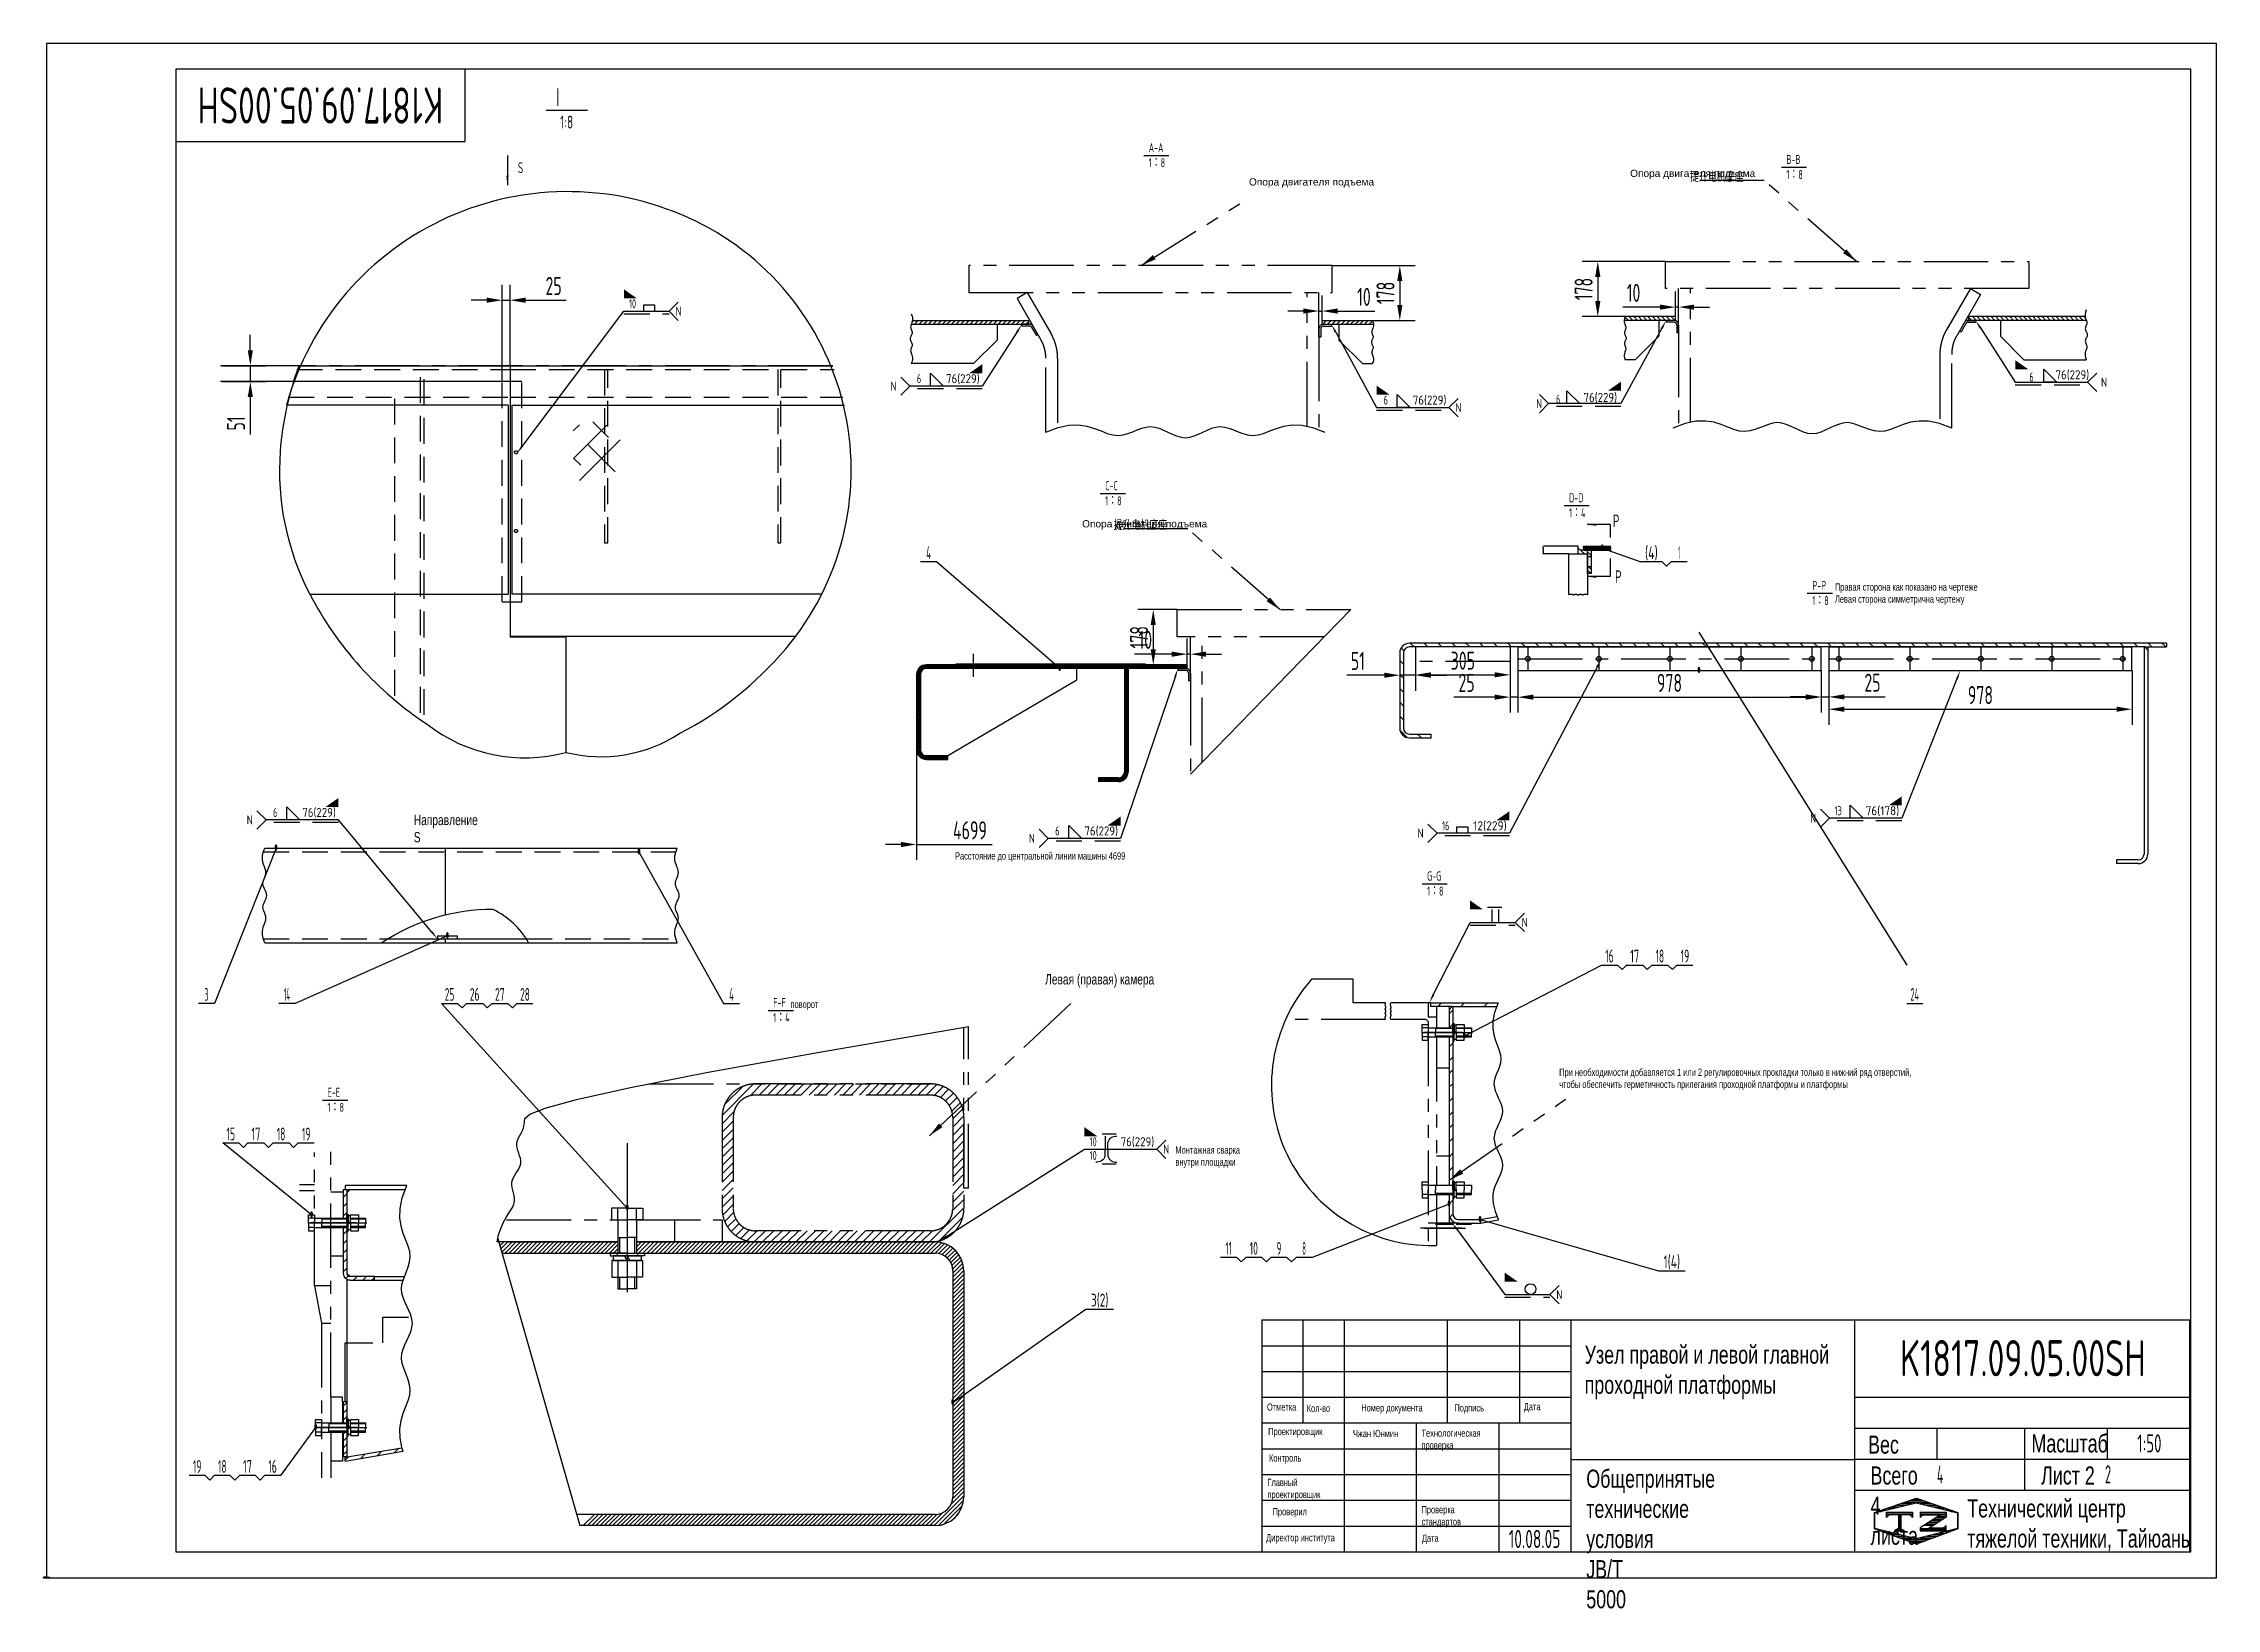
# Model space of a CAD drawing. Header units: millimetres. Extents: x -30 to 21000, y -299 to 14850.
import ezdxf
from ezdxf.enums import TextEntityAlignment as Align

# ---------------------------------------------------------------- set-up
doc = ezdxf.new("R2010")
doc.units = ezdxf.units.MM
doc.header["$LTSCALE"] = 500
for name, pattern in [('F', [0.75, 0.5, -0.25]), ('G', [2, 1.25, -0.25, 0.25, -0.25]), ('K', [2.5, 1.25, -0.25, 0.25, -0.25, 0.25, -0.25])]:
    doc.linetypes.add(name, pattern=pattern)
for name, color, linetype in [('01', 7, 'Continuous'), ('02', 1, 'Continuous'), ('04', 2, 'F'), ('05', 4, 'G'), ('07', 6, 'K'), ('08', 1, 'Continuous'), ('10', 1, 'Continuous'), ('11', 3, 'Continuous'), ('13', 3, 'Continuous'), ('THICK', 7, 'Continuous')]:
    doc.layers.add(name, color=color, linetype=linetype)
doc.styles.get("Standard").update_dxf_attribs({"font": 'isocp', "width": 0.707, "bigfont": 'intecad.shx'})
doc.dimstyles.new('INTE', dxfattribs={"dimscale": 50, "dimtxt": 3.5, "dimasz": 3, "dimexe": 3, "dimexo": 0, "dimgap": 1, "dimtad": 1, "dimdec": 3, "dimdsep": 46, "dimtxsty": 'Standard', "dimcen": 0, "dimclrd": 1, "dimclre": 1, "dimclrt": 3, "dimaunit": 1, "dimadec": 0, "dimazin": 0, "dimtfac": 1, "dimtmove": 0, "dimatfit": 0, "dimfxl": 1, "dimarcsym": 0})
doc.dimstyles.new('inte_lin_lin4', dxfattribs={"dimscale": 50, "dimtxt": 3.5, "dimasz": 3, "dimexe": 3, "dimexo": 0, "dimgap": 1, "dimtad": 1, "dimtih": 1, "dimdec": 3, "dimdsep": 46, "dimtxsty": 'Standard', "dimblk2": 'inte_dim_blk', "dimsah": 1, "dimcen": 0, "dimse2": 1, "dimclrd": 1, "dimclre": 1, "dimclrt": 3, "dimaunit": 1, "dimadec": 0, "dimazin": 0, "dimtfac": 1, "dimtmove": 0, "dimatfit": 3, "dimfxl": 1, "dimarcsym": 0})
pattern_1 = [(45, (-6785.412, 0), (-22.45064, 22.45064), [])]
pattern_2 = [(135, (34893.178, 38.028), (22.45064, 22.45064), [])]
pattern_3 = [(135, (-70584.1, -19269.959), (-6.7351921, -6.7351921), [])]

msp = doc.modelspace()

# ---------------------------------------------------------------- texts
at = {"layer": '01', "attachment_point": 1}
for s, insert, char_height in [('{\\C3;I}', (4929.7407, 14418.8173), 175), ('{\\fArial|b0|i0|c204|p34;\\W1;\\C3;Опора двигателя подъема}', (11636.3948, 13545.1593), 70), ('{\\fArial|b0|i0|c204|p34;\\W1;\\C3;Опора двигателя подъема}', (15324.9787, 13627.9006), 70), ('{\\fArial|b0|i0|c204|p34;\\W1;\\C3;Опора двигателя подъема}', (10021.6318, 10235.8692), 70), ('{\\fArial|b0|i0|c204|p34;\\C3;Расстояние до центральной линии машины 4699}', (8791.7189, 7020.9834), 70), ('{\\fArial|b0|i0|c204|p34;\\C3;Левая (правая) камера}', (9663.6073, 5842.0267), 100), ('{\\fArial|b0|i0|c204|p34;поворот}', (7199.404, 5584.3725), 70), ('{\\fArial|b0|i0|c204|p34;\\C3;При необходимости добавляется 1 или 2 регулировочных прокладки только в нижний ряд отверстий,\\Pчтобы обеспечить герметичность прилегания проходной платформы и платформы}', (14638.8003, 4927.2919), 70), ('{\\fArial|b0|i0|c204|p34;\\C3;Монтажная сварка\\fArial|b0|i0|c0|p34;\\P\\fArial|b0|i0|c204|p34;внутри площадки}', (10924.7818, 4174.7639), 70), ('{\\fArial|b0|i0|c204|p34;\\C3;Узел правой и левой главной\\Pпроходной платформы}', (14885.04, 2246.7339), 175), ('{\\fArial|b0|i0|c204|p34;Дата}', (14296.5179, 1690.4977), 70), ('{\\fArial|b0|i0|c204|p34;Кол-во}', (12195.4677, 1674.9765), 70), ('{\\fArial|b0|i0|c204|p34;Номер документа}', (12723.643, 1678.8568), 70), ('{\\fArial|b0|i0|c204|p34;Проектировщик}', (11822.6382, 1449.9195), 70), ('{\\fArial|b0|i0|c204|p34;\\C3;Чжан Юнмин}', (12642.0866, 1430.518), 70), ('{\\fArial|b0|i0|c204|p34;Технологическая\\Pпроверка}', (13306.1893, 1434.3983), 70), ('{\\fArial|b0|i0|c204|p34;Вес}', (17628.1154, 1375.6962), 175), ('{\\fArial|b0|i0|c204|p34;Контроль}', (11830.4054, 1193.8201), 70), ('{\\fArial|b0|i0|c204|p34;Лист 2}', (19301.965, 1076.9136), 175), ('{\\fArial|b0|i0|c204|p34;Главный\\Pпроектировщик}', (11814.8709, 957.1222), 70), ('{\\fArial|b0|i0|c204|p34;Проверил}', (11865.3582, 673.8608), 70), ('{\\fArial|b0|i0|c204|p34;Технический центр\\Pтяжелой техники, Тайюань}', (18587.3749, 758.7295), 175), ('{\\fArial|b0|i0|c204|p34;Директор института}', (11803.22, 421.6417), 70), ('{\\fArial|b0|i0|c204|p34;Дата}', (13310.0729, 417.7614), 70)]:
    msp.add_mtext(s, dxfattribs=dict(at, insert=insert, char_height=char_height))
for s, insert, char_height, width in [('{\\C3;A-A\\P1：8}', (10666.3082, 13885.3875), 87.5, 1723.973), ('{\\C3;B-B\\P1：8}', (16837.4191, 13770.8612), 87.5, 1723.973), ('{\\C3;C-C\\P1：8}', (10245.4294, 10613.1286), 87.5, 1723.973), ('{\\C3;D-D\\P1：4}', (14734.2503, 10496.1138), 87.5, 1723.973), ('{\\C3;P-P\\P1：8}', (17088.1254, 9647.5148), 87.5, 1723.973), ('{\\fArial|b0|i0|c204|p34;\\C3;Правая сторона как показано на чертеже\\PЛевая сторона симметрична чертежу}', (17306.7311, 9623.5755), 70, 1378.193903), ('{\\fArial|b0|i0|c204|p34;\\C3;Направление \\fArial|b0|i0|c0|p34;S}', (3553.7549, 7384.1158), 100, 6.216135), ('{\\C3;G-G\\P1：8}', (13360.1913, 6835.0708), 87.5, 1723.973), ('{\\C3;F-F \\P1：4}', (7032.2874, 5610.6672), 87.5, 1723.973), ('{\\C3;E-E\\P1：8}', (2719.1282, 4741.9818), 87.5, 1723.973), ('{\\fArial|b0|i0|c204|p34;Отметка}', (11810.9872, 1686.6174), 70, 3.883658), ('{\\fArial|b0|i0|c204|p34;Подпись}', (13624.6479, 1678.8568), 70, 3.883658), ('{\\fArial|b0|i0|c204|p34;Масштаб}', (19208.7576, 1387.3371), 175, 3.883584), ('{\\fArial|b0|i0|c204|p34;Общепринятые технические\\Pусловия \\fArial|b0|i0|c0|p34;JB/T 5000}', (14900.6304, 1045.8587), 175, 3.883658), ('{\\fArial|b0|i0|c204|p34;Всего 4 листа}', (17651.4173, 1076.9136), 175, 3.883658), ('{\\fArial|b0|i0|c204|p34;Проверка стандартов}', (13306.1893, 693.2622), 70, 3.883584)]:
    msp.add_mtext(s, dxfattribs=dict(at, insert=insert, char_height=char_height, width=width))
at = {"layer": '02', "width": 0.605172}
for p, p2 in [((15039.1827, 9939.9074), (15069.1827, 9939.9074)), ((9789.7404, 8774.9089), (9819.7404, 8774.9089)), ((15975.7017, 8755.5026), (16005.7017, 8755.5026)), ((2205.565, 7036.4796), (2235.565, 7036.4796)), ((5718.1975, 7000.4796), (5748.1975, 7000.4796)), ((3864.347, 6187.4796), (3894.347, 6187.4796)), ((13704.8765, 5217.5925), (13734.8765, 5217.5925)), ((5604.4517, 3552.8434), (5634.4517, 3552.8434)), ((13557.5765, 3591.5925), (13587.5765, 3591.5925)), ((2549.3989, 3485.8858), (2579.3989, 3485.8858)), ((13857.2986, 3441.5925), (13887.2986, 3441.5925)), ((8754.4517, 1670.0477), (8784.4517, 1670.0477)), ((2588.8489, 1428.7605), (2618.8489, 1428.7605))]:
    msp.add_text('●', height=50, dxfattribs=at).set_placement(p, p2, align=Align.FIT)
at = {"layer": '07', "color": 3, "char_height": 87.5, "attachment_point": 6}
for insert in [(16423.7193, 13554.3679), (10845.3455, 10184.4578)]:
    msp.add_mtext('提升电机底座', dxfattribs=dict(at, insert=insert))
at = {"layer": '11', "width": 0.696133}
msp.add_text('K1817.09.05.00SH', height=350, rotation=180, dxfattribs=at).set_placement((3838.811, 14425), (1461.189, 14425), align=Align.FIT)
at = {"layer": '11', "width": 0.707}
msp.add_text('1:8', height=125, dxfattribs=at).set_placement((5033.4213, 14026.5012), align=Align.CENTER)
for s, height, p in [('S', 105, (4561.1455, 13563.7486)), ('P', 122.5, (15157.2183, 10130.6868)), ('P', 122.5, (15178.3385, 9591.0267))]:
    msp.add_text(s, height=height, dxfattribs=at).set_placement(p, align=Align.BOTTOM_LEFT)
at = {"layer": '11'}
for s, height, width, p, p2 in [('4', 123.7437, 0.543846, (8513.5813, 9858.6205), (8557.3247, 9858.6205)), ('(4)', 123.74369, 0.688525, (15469.1871, 9858.6205), (15592.6946, 9858.6205)), ('1', 123.7437, 0.404, (15791.0034, 9858.6205), (15808.5007, 9858.6205)), ('16', 123.74369, 0.605294, (15084.3761, 5954.8992), (15166.738, 5954.8992)), ('17', 123.74369, 0.673333, (15325.202, 5954.8992), (15412.6888, 5954.8992)), ('18', 123.74369, 0.63389, (15571.1528, 5954.8992), (15653.5147, 5954.8992)), ('19', 123.74369, 0.598587, (15814.1831, 5954.8992), (15897.2611, 5954.8992)), ('3', 123.7437, 0.527686, (1528.1942, 5583.7848), (1566.8128, 5583.7848)), ('14', 123.74369, 0.430348, (2296.1679, 5583.7848), (2357.4086, 5583.7848)), ('25', 123.74369, 0.581958, (3853.1244, 5583.7848), (3946.1244, 5583.7848)), ('26', 123.74369, 0.578293, (4096.5127, 5583.7848), (4189.5127, 5583.7848)), ('27', 123.74369, 0.601243, (4339.9011, 5583.7848), (4432.9011, 5583.7848)), ('28', 123.74369, 0.601243, (4583.2894, 5583.7848), (4676.2894, 5583.7848)), ('4', 123.7437, 0.543846, (6606.8601, 5583.7848), (6650.6035, 5583.7848)), ('24', 123.74369, 0.484632, (18039.1205, 5583.7848), (18120.0802, 5583.7848)), ('15', 123.74369, 0.621906, (1740.7268, 4233.0046), (1824.7193, 4233.0046)), ('17', 123.74369, 0.673333, (1982.368, 4233.0046), (2069.8548, 4233.0046)), ('18', 123.74369, 0.63389, (2228.3188, 4233.0046), (2310.6807, 4233.0046)), ('19', 123.74369, 0.598587, (2471.3491, 4233.0046), (2554.4271, 4233.0046)), ('11', 123.74369, 0.582235, (11409.211, 3125.6953), (11470.4517, 3125.6953)), ('10', 123.74369, 0.606076, (11643.8162, 3125.6953), (11722.6232, 3125.6953)), ('9', 123.7437, 0.579528, (11904.3199, 3125.6953), (11948.8962, 3125.6953)), ('8', 123.7437, 0.514182, (12152.499, 3125.6953), (12187.4937, 3125.6953)), ('1(4)', 123.74369, 0.664842, (15648.2384, 2995.9321), (15808.6325, 2995.9321)), ('3(2)', 123.74369, 0.666899, (10107.1161, 2624.8176), (10276.2589, 2624.8176)), ('K1817.09.05.00SH', 350, 0.696133, (17936.189, 1950), (20313.811, 1950)), ('1:50', 175, 0.655288, (20232.4125, 1212.5), (20467.5875, 1212.5)), ('19', 123.74369, 0.598587, (1415.7696, 1014.5622), (1498.8476, 1014.5622)), ('18', 123.74369, 0.63389, (1659.516, 1014.5622), (1741.8779, 1014.5622)), ('17', 123.74369, 0.673333, (1900.3419, 1014.5622), (1987.8287, 1014.5622)), ('16', 123.74369, 0.605294, (2146.2927, 1014.5622), (2228.6546, 1014.5622)), ('4', 175, 0.543846, (18294.0687, 912.5), (18355.9313, 912.5)), ('2', 175, 0.562593, (19919.9687, 912.5), (19980.0313, 912.5)), ('10.08.05', 175, 0.636133, (14150, 287.5), (14650, 287.5))]:
    msp.add_text(s, height=height, dxfattribs=dict(at, width=width)).set_placement(p, p2, align=Align.FIT)
at = {"layer": '13', "width": 0.707}
for s, p in [('10', (5637.1983, 12286.7127)), ('6', (8422.5767, 11561.9395)), ('6', (19188.7712, 11578.7464)), ('6', (12939.3684, 11354.5425)), ('6', (14607.7953, 11363.7996)), ('6', (2192.1559, 7363.5214)), ('13', (17304.3929, 7379.9889)), ('6', (9761.768, 7184.2255)), ('16', (13506.1218, 7234.245)), ('10', (10094.6645, 4176.089)), ('10', (10094.6645, 4042.7096))]:
    msp.add_text(s, height=87.5, dxfattribs=at).set_placement(p)
at = {"layer": '13'}
for s, width, p, p2 in [('N', 1.010989, (6087.1983, 12214.2127), (6144.6983, 12214.2127)), ('N', 1.010989, (8167.5767, 11489.4395), (8225.0767, 11489.4395)), ('76(229)', 0.89434, (8705.0767, 11561.9395), (9030.0767, 11561.9395)), ('76(229)', 0.89434, (19442.2876, 11599.9674), (19767.2876, 11599.9674)), ('N', 1.010989, (19882.6886, 11527.4674), (19940.1886, 11527.4674)), ('76(229)', 0.89434, (13221.8684, 11354.5425), (13546.8684, 11354.5425)), ('N', 1.010989, (13634.3684, 11282.0425), (13691.8684, 11282.0425)), ('N', 1.010989, (14415.897, 11320.0705), (14473.397, 11320.0705)), ('76(229)', 0.89434, (14873.7164, 11380.0663), (15198.7164, 11380.0663)), ('N', 1.010989, (1937.1559, 7291.0214), (1994.6559, 7291.0214)), ('76(229)', 0.89434, (2474.6559, 7363.5214), (2799.6559, 7363.5214)), ('N', 1.010989, (17066.8929, 7307.4889), (17124.3929, 7307.4889)), ('76(178)', 0.940419, (17604.3929, 7379.9889), (17929.3929, 7379.9889)), ('N', 1.010989, (9506.768, 7111.7255), (9564.268, 7111.7255)), ('76(229)', 0.89434, (10044.268, 7184.2255), (10369.268, 7184.2255)), ('N', 1.010989, (13268.6218, 7161.745), (13326.1218, 7161.745)), ('12(229)', 0.939588, (13806.1218, 7234.245), (14131.1218, 7234.245)), ('N', 1.010989, (14275.6605, 6299.0458), (14333.1605, 6299.0458)), ('76(229)', 0.89434, (10394.6645, 4176.089), (10719.6645, 4176.089)), ('N', 1.010989, (10807.1645, 4103.589), (10864.6645, 4103.589))]:
    msp.add_text(s, height=87.5, dxfattribs=dict(at, width=width)).set_placement(p, p2, align=Align.FIT)

# ---------------------------------------------------------------- blocks, each defined once
blk = doc.blocks.new('*U1', base_point=(16296, 16788))
at = {"layer": '02', "color": 1, "linetype": 'Continuous'}
for p, q in [((16431, 17192), (16371, 17133)), ((16696, 17188), (16374, 16866)), ((16825, 17048), (16431, 16654)), ((16561, 17222), (16713, 17070)), ((16373, 16871), (16443, 16801)), ((16511, 17003), (16776, 16737))]:
    blk.add_line(p, q, dxfattribs=at)
blk = doc.blocks.new('*D3')
at = {"layer": '08', "color": 1, "lineweight": -2}
for p, q in [((12314, 12170), (12314, 12410)), ((12344, 12170), (12344, 12410)), ((12164, 12260), (12014, 12260)), ((12314, 12260), (12344, 12260)), ((12494, 12260), (12855, 12260))]:
    blk.add_line(p, q, dxfattribs=at)
at = {"layer": '08', "color": 1}
for points in [[(12164, 12285), (12164, 12235), (12314, 12260)], [(12494, 12285), (12494, 12235), (12344, 12260)]]:
    blk.add_solid(points, dxfattribs=at)
at = {"layer": 'Defpoints', "color": 0}
for p in [(12344, 12260), (12314, 12170), (12344, 12170)]:
    blk.add_point(p, dxfattribs=at)
at = {"layer": '08', "color": 3, "insert": (12749, 12397), "char_height": 175, "attachment_point": 5}
blk.add_mtext('10', dxfattribs=at)
blk = doc.blocks.new('*D4')
at = {"layer": '08', "color": 1, "lineweight": -2}
for p, q in [((12442, 12702), (13246, 12702)), ((13096, 12552), (13096, 12318)), ((12477, 12168), (13246, 12168))]:
    blk.add_line(p, q, dxfattribs=at)
at = {"layer": '08', "color": 1}
for points in [[(13071, 12552), (13121, 12552), (13096, 12702)], [(13071, 12318), (13121, 12318), (13096, 12168)]]:
    blk.add_solid(points, dxfattribs=at)
at = {"layer": 'Defpoints', "color": 0}
for p in [(12442, 12702), (12477, 12168), (13096, 12168)]:
    blk.add_point(p, dxfattribs=at)
at = {"layer": '08', "color": 3, "insert": (12958, 12435), "char_height": 175, "attachment_point": 5, "rotation": 90}
blk.add_mtext('178', dxfattribs=at)
blk = doc.blocks.new('*D5')
at = {"layer": '08', "color": 1, "lineweight": -2}
for p, q in [((4410, 11578), (4410, 12515)), ((4485, 11731), (4485, 12515)), ((4260, 12365), (4110, 12365)), ((4410, 12365), (4485, 12365)), ((4635, 12365), (5030, 12365))]:
    blk.add_line(p, q, dxfattribs=at)
at = {"layer": '08', "color": 1}
for points in [[(4260, 12390), (4260, 12340), (4410, 12365)], [(4635, 12390), (4635, 12340), (4485, 12365)]]:
    blk.add_solid(points, dxfattribs=at)
at = {"layer": 'Defpoints', "color": 0}
for p in [(4485, 12365), (4410, 11578), (4485, 11731)]:
    blk.add_point(p, dxfattribs=at)
at = {"layer": '08', "color": 3, "insert": (4907, 12502), "char_height": 175, "attachment_point": 5}
blk.add_mtext('25', dxfattribs=at)
blk = doc.blocks.new('*D6')
at = {"layer": '08', "color": 1, "lineweight": -2}
for p, q in [((1972, 11881), (1972, 12031)), ((1696, 11731), (2122, 11731)), ((1696, 11578), (2122, 11578)), ((1972, 11731), (1972, 11578)), ((1972, 11428), (1972, 11066))]:
    blk.add_line(p, q, dxfattribs=at)
at = {"layer": '08', "color": 1}
for points in [[(1947, 11881), (1997, 11881), (1972, 11731)], [(1947, 11428), (1997, 11428), (1972, 11578)]]:
    blk.add_solid(points, dxfattribs=at)
at = {"layer": 'Defpoints', "color": 0}
for p in [(1696, 11731), (1696, 11578), (1972, 11578)]:
    blk.add_point(p, dxfattribs=at)
at = {"layer": '08', "color": 3, "insert": (1834, 11172), "char_height": 175, "attachment_point": 5, "rotation": 90}
blk.add_mtext('51', dxfattribs=at)
blk = doc.blocks.new('*D8')
at = {"layer": '08', "color": 1, "lineweight": -2}
for p, q in [((15666, 12740), (14862, 12740)), ((15012, 12590), (15012, 12356)), ((15631, 12206), (14862, 12206))]:
    blk.add_line(p, q, dxfattribs=at)
at = {"layer": '08', "color": 1}
for points in [[(14987, 12590), (15037, 12590), (15012, 12740)], [(14987, 12356), (15037, 12356), (15012, 12206)]]:
    blk.add_solid(points, dxfattribs=at)
at = {"layer": 'Defpoints', "color": 0}
for p in [(15666, 12740), (15012, 12206), (15631, 12206)]:
    blk.add_point(p, dxfattribs=at)
at = {"layer": '08', "color": 3, "insert": (14875, 12473), "char_height": 175, "attachment_point": 5, "rotation": 90}
blk.add_mtext('178', dxfattribs=at)
blk = doc.blocks.new('*D7')
at = {"layer": '08', "color": 1, "lineweight": -2}
for p, q in [((15764, 12208), (15764, 12448)), ((15794, 12208), (15794, 12448)), ((15614, 12298), (15253, 12298)), ((15794, 12298), (15764, 12298)), ((15944, 12298), (16094, 12298))]:
    blk.add_line(p, q, dxfattribs=at)
at = {"layer": '08', "color": 1}
for points in [[(15614, 12323), (15614, 12273), (15764, 12298)], [(15944, 12323), (15944, 12273), (15794, 12298)]]:
    blk.add_solid(points, dxfattribs=at)
at = {"layer": 'Defpoints', "color": 0}
for p in [(15764, 12298), (15764, 12208), (15794, 12208)]:
    blk.add_point(p, dxfattribs=at)
at = {"layer": '08', "color": 3, "insert": (15358, 12436), "char_height": 175, "attachment_point": 5}
blk.add_mtext('10', dxfattribs=at)
blk = doc.blocks.new('*D9')
at = {"layer": '08', "color": 1, "lineweight": -2}
for p, q in [((11039, 8836), (11039, 9089)), ((11069, 8837), (11069, 9089)), ((10889, 8939), (10528, 8939)), ((11069, 8939), (11039, 8939)), ((11219, 8939), (11369, 8939))]:
    blk.add_line(p, q, dxfattribs=at)
at = {"layer": '08', "color": 1}
for points in [[(10889, 8964), (10889, 8914), (11039, 8939)], [(11219, 8964), (11219, 8914), (11069, 8939)]]:
    blk.add_solid(points, dxfattribs=at)
at = {"layer": 'Defpoints', "color": 0}
for p in [(11039, 8939), (11039, 8836), (11069, 8837)]:
    blk.add_point(p, dxfattribs=at)
at = {"layer": '08', "color": 3, "insert": (10633, 9077), "char_height": 175, "attachment_point": 5}
blk.add_mtext('10', dxfattribs=at)
blk = doc.blocks.new('*D10')
at = {"layer": '08', "color": 1, "lineweight": -2}
for p, q in [((10941, 9370), (10560, 9370)), ((10710, 9220), (10710, 8986)), ((10932, 8836), (10560, 8836))]:
    blk.add_line(p, q, dxfattribs=at)
at = {"layer": '08', "color": 1}
for points in [[(10685, 9220), (10735, 9220), (10710, 9370)], [(10685, 8986), (10735, 8986), (10710, 8836)]]:
    blk.add_solid(points, dxfattribs=at)
at = {"layer": 'Defpoints', "color": 0}
for p in [(10941, 9370), (10710, 8836), (10932, 8836)]:
    blk.add_point(p, dxfattribs=at)
at = {"layer": '08', "color": 3, "insert": (10573, 9103), "char_height": 175, "attachment_point": 5, "rotation": 90}
blk.add_mtext('178', dxfattribs=at)
blk = doc.blocks.new('inte_dim_blk')
at = {"layer": '08', "color": 1}
blk.add_line((0, 0), (-3, 0), dxfattribs=at)
blk = doc.blocks.new('*D12')
at = {"layer": '08', "color": 1, "lineweight": -2}
for p, q in [((8420, 8224), (8420, 6947)), ((8270, 7097), (8120, 7097)), ((8570, 7097), (9151, 7097))]:
    blk.add_line(p, q, dxfattribs=at)
at = {"layer": '08', "color": 1}
blk.add_solid([(8270, 7122), (8270, 7072), (8420, 7097)], dxfattribs=at)
at = {"layer": 'Defpoints', "color": 0}
for p in [(8420, 8224), (8420, 7097), (8420, 6123)]:
    blk.add_point(p, dxfattribs=at)
at = {"layer": '08', "color": 1, "lineweight": -2, "xscale": 150, "yscale": 150, "zscale": 150, "rotation": 180}
blk.add_blockref('inte_dim_blk', (8420, 7097), dxfattribs=at)
at = {"layer": '08', "color": 3, "insert": (8936, 7234), "char_height": 175, "attachment_point": 5}
blk.add_mtext('4699', dxfattribs=at)
blk = doc.blocks.new('*D13')
at = {"layer": '08', "color": 1, "lineweight": -2}
for p, q in [((14239, 8781), (14239, 8373)), ((17173, 8781), (17173, 8373)), ((14389, 8523), (17023, 8523))]:
    blk.add_line(p, q, dxfattribs=at)
at = {"layer": '08', "color": 1}
for points in [[(14389, 8548), (14389, 8498), (14239, 8523)], [(17023, 8548), (17023, 8498), (17173, 8523)]]:
    blk.add_solid(points, dxfattribs=at)
at = {"layer": 'Defpoints', "color": 0}
for p in [(14239, 8781), (17173, 8781), (17173, 8523)]:
    blk.add_point(p, dxfattribs=at)
at = {"layer": '08', "color": 3, "insert": (15706, 8661), "char_height": 175, "attachment_point": 5}
blk.add_mtext('978', dxfattribs=at)
blk = doc.blocks.new('*D14')
at = {"layer": '08', "color": 1, "lineweight": -2}
for p, q in [((17173, 8781), (17173, 8375)), ((17248, 8781), (17248, 8375)), ((17023, 8525), (16873, 8525)), ((17173, 8525), (17248, 8525)), ((17398, 8525), (17792, 8525))]:
    blk.add_line(p, q, dxfattribs=at)
at = {"layer": '08', "color": 1}
for points in [[(17023, 8550), (17023, 8500), (17173, 8525)], [(17398, 8550), (17398, 8500), (17248, 8525)]]:
    blk.add_solid(points, dxfattribs=at)
at = {"layer": 'Defpoints', "color": 0}
for p in [(17173, 8781), (17248, 8781), (17248, 8525)]:
    blk.add_point(p, dxfattribs=at)
at = {"layer": '08', "color": 3, "insert": (17670, 8662), "char_height": 175, "attachment_point": 5}
blk.add_mtext('25', dxfattribs=at)
blk = doc.blocks.new('*D15')
at = {"layer": '08', "color": 1, "lineweight": -2}
for p, q in [((17248, 8781), (17248, 8256)), ((20182, 8781), (20182, 8256)), ((17398, 8406), (20032, 8406))]:
    blk.add_line(p, q, dxfattribs=at)
at = {"layer": '08', "color": 1}
for points in [[(17398, 8431), (17398, 8381), (17248, 8406)], [(20032, 8431), (20032, 8381), (20182, 8406)]]:
    blk.add_solid(points, dxfattribs=at)
at = {"layer": 'Defpoints', "color": 0}
for p in [(17248, 8781), (20182, 8781), (20182, 8406)]:
    blk.add_point(p, dxfattribs=at)
at = {"layer": '08', "color": 3, "insert": (18715, 8543), "char_height": 175, "attachment_point": 5}
blk.add_mtext('978', dxfattribs=at)
blk = doc.blocks.new('*U16')
at = {"layer": '01'}
for p, q in [((-22.8, 7.5), (-22.8, 0)), ((0, 7.5), (-22.8, 7.5)), ((-22.8, 0), (0, 0)), ((0, 0), (-4.3, 7.5)), ((0, 7.5), (4.3, 0)), ((0, 7.5), (22.8, 7.5)), ((22.8, 0), (0, 0)), ((22.8, 7.5), (22.8, 0))]:
    blk.add_line(p, q, dxfattribs=at)
at = {"layer": '05'}
blk.add_line((0, 9.6), (0, -2.1), dxfattribs=at)
blk = doc.blocks.new('*U17')
at = {"layer": '10'}
h = blk.add_hatch(dxfattribs=at)
h.set_pattern_fill('U', color=256, angle=45, style=0, pattern_type=0)
h.set_pattern_definition([(45, (0, 0), (-0.707107, 0.707107), [])])
h.paths.add_polyline_path([(-30, 0), (-11, 0), (-11, 4), (-30, 4)])
h.paths.add_polyline_path([(30, 4), (11, 4), (11, 0), (30, 0)])
at = {"layer": '01'}
for p, q in [((-30, 4), (-30, 0)), ((0, 4), (-30, 4)), ((-30, 0), (0, 0)), ((-11, 4), (-11, 0)), ((0, 4), (30, 4)), ((30, 0), (0, 0)), ((11, 4), (11, 0)), ((30, 4), (30, 0))]:
    blk.add_line(p, q, dxfattribs=at)
at = {"layer": '05'}
blk.add_line((0, 6), (0, -2), dxfattribs=at)
blk = doc.blocks.new('*U18', base_point=(13596, 3072))
at = {"layer": '01'}
blk.add_circle((14361, 2422), 52.5, dxfattribs=at)
blk.add_solid([(14111, 2582), (14236, 2495), (14111, 2370), (14111, 2495)], dxfattribs=at)
at = {"layer": '02'}
blk.add_lwpolyline([(13596, 3072, 0, 20, 0), (13648, 3001, 20, 20, 0)], format="xyseb", dxfattribs=at)
for points in [[(13648, 3001), (14111, 2370), (14548, 2370)], [(14637, 2458), (14548, 2370), (14637, 2281)]]:
    blk.add_lwpolyline(points, dxfattribs=at)
at = {"layer": '04'}
blk.add_line((14111, 2344), (14548, 2344), dxfattribs=at)
at = {"layer": '13', "width": 1.010989}
blk.add_text('N', height=87.5, dxfattribs=at).set_placement((14611, 2326), (14668, 2326), align=Align.FIT)
blk = doc.blocks.new('*D19')
at = {"layer": '08', "color": 1, "lineweight": -2}
for p, q in [((13096, 8877), (13096, 8585)), ((13249, 8868), (13249, 8585)), ((12946, 8735), (12584, 8735)), ((13249, 8735), (13096, 8735)), ((13399, 8735), (13549, 8735))]:
    blk.add_line(p, q, dxfattribs=at)
at = {"layer": '08', "color": 1}
for points in [[(12946, 8760), (12946, 8710), (13096, 8735)], [(13399, 8760), (13399, 8710), (13249, 8735)]]:
    blk.add_solid(points, dxfattribs=at)
at = {"layer": 'Defpoints', "color": 0}
for p in [(13096, 8877), (13249, 8868), (13096, 8735)]:
    blk.add_point(p, dxfattribs=at)
at = {"layer": '08', "color": 3, "insert": (12690, 8873), "char_height": 175, "attachment_point": 5}
blk.add_mtext('51', dxfattribs=at)
blk = doc.blocks.new('*D20')
at = {"layer": '08', "color": 1, "lineweight": -2}
for p, q in [((13249, 8868), (13249, 8589)), ((14164, 8868), (14164, 8589)), ((13399, 8739), (14014, 8739))]:
    blk.add_line(p, q, dxfattribs=at)
at = {"layer": '08', "color": 1}
for points in [[(13399, 8764), (13399, 8714), (13249, 8739)], [(14014, 8764), (14014, 8714), (14164, 8739)]]:
    blk.add_solid(points, dxfattribs=at)
at = {"layer": 'Defpoints', "color": 0}
for p in [(13249, 8868), (14164, 8868), (14164, 8739)]:
    blk.add_point(p, dxfattribs=at)
at = {"layer": '08', "color": 3, "insert": (13706, 8876), "char_height": 175, "attachment_point": 5}
blk.add_mtext('305', dxfattribs=at)
blk = doc.blocks.new('*D21')
at = {"layer": '08', "color": 1, "lineweight": -2}
for p, q in [((14164, 8868), (14164, 8373)), ((14239, 8781), (14239, 8373)), ((14014, 8523), (13619, 8523)), ((14239, 8523), (14164, 8523)), ((14389, 8523), (14539, 8523))]:
    blk.add_line(p, q, dxfattribs=at)
at = {"layer": '08', "color": 1}
for points in [[(14014, 8548), (14014, 8498), (14164, 8523)], [(14389, 8548), (14389, 8498), (14239, 8523)]]:
    blk.add_solid(points, dxfattribs=at)
at = {"layer": 'Defpoints', "color": 0}
for p in [(14164, 8868), (14239, 8781), (14164, 8523)]:
    blk.add_point(p, dxfattribs=at)
at = {"layer": '08', "color": 3, "insert": (13742, 8661), "char_height": 175, "attachment_point": 5}
blk.add_mtext('25', dxfattribs=at)
blk = doc.blocks.new('*U48', base_point=(251.96, 168.31))
at = {"layer": '01'}
for p, q in [((251.96, 168.31), (251.96, 182.31)), ((195.96, 168.31), (251.96, 168.31))]:
    blk.add_line(p, q, dxfattribs=at)
blk = doc.blocks.new('*U49')
at = {"layer": '04'}
blk.add_blockref('*U48', (0, 0), dxfattribs=at)
blk = doc.blocks.new('*U50')
at = {"layer": '01'}
for points in [[(415, 292), (25, 292)], [(25, 292), (25, 5)], [(415, 5), (415, 292)], [(25, 5), (415, 5)]]:
    blk.add_lwpolyline(points, dxfattribs=at)
at = {"layer": '02'}
for points in [[(420, 297), (0, 297)], [(0, 297), (0, 0)], [(420, 0), (420, 297)], [(0, 0), (420, 0)]]:
    blk.add_lwpolyline(points, dxfattribs=at)
blk = doc.blocks.new('*X54')
at = {"color": 0}
for p, q in [((127.06, 7.8), (132.06, 7.8)), ((127.06, 7.5), (132.06, 7.5)), ((127.06, 7.2), (127.32, 7.2)), ((127.84, 5.4), (129.64, 5.4)), ((128.3, 5.7), (130.1, 5.7)), ((128.77, 6), (130.57, 6)), ((129.23, 6.3), (131.04, 6.3)), ((129.7, 6.6), (131.51, 6.6)), ((130.16, 6.9), (131.98, 6.9)), ((130.62, 7.2), (132.06, 7.2))]:
    blk.add_line(p, q, dxfattribs=at)
blk = doc.blocks.new('*X55')
at = {"color": 0}
for p, q in [((127.06, 4.8), (132.06, 4.8)), ((127.06, 4.5), (132.06, 4.5)), ((131.84, 5.1), (132.06, 5.1))]:
    blk.add_line(p, q, dxfattribs=at)
blk = doc.blocks.new('*X53')
at = {"color": 0}
for p, q in [((122.34, 4.5), (123.72, 4.5)), ((122.82, 4.8), (123.24, 4.8))]:
    blk.add_line(p, q, dxfattribs=at)
blk = doc.blocks.new('*X52')
at = {"color": 0}
for p, q in [((120.53, 7.8), (125.53, 7.8)), ((120.53, 7.5), (125.53, 7.5)), ((120.53, 7.2), (120.79, 7.2)), ((125.27, 7.2), (125.53, 7.2))]:
    blk.add_line(p, q, dxfattribs=at)
blk = doc.blocks.new('*X51')
at = {"color": 0}
for p, q in [((120.66, 8.7), (121.92, 8.7)), ((121.52, 9), (123.12, 9)), ((122.38, 9.3), (124.32, 9.3)), ((123.24, 9.6), (125.52, 9.6)), ((124.1, 9.9), (128.52, 9.9)), ((124.97, 10.2), (127.67, 10.2)), ((125.83, 10.5), (126.82, 10.5)), ((127.02, 9.6), (129.37, 9.6)), ((128.22, 9.3), (130.22, 9.3)), ((129.42, 9), (131.07, 9)), ((130.62, 8.7), (131.92, 8.7)), ((118.22, 7.8), (118.32, 7.8)), ((118.22, 7.5), (118.27, 7.5)), ((118.22, 7.2), (118.27, 7.2)), ((118.22, 6.9), (118.27, 6.9)), ((118.22, 6.6), (118.27, 6.6)), ((118.22, 6.3), (118.27, 6.3)), ((118.22, 6), (118.27, 6)), ((118.22, 5.7), (118.27, 5.7)), ((118.22, 5.4), (118.27, 5.4)), ((118.22, 5.1), (118.27, 5.1)), ((118.22, 4.8), (118.27, 4.8)), ((118.79, 4.5), (119.42, 4.5)), ((118.94, 8.1), (119.52, 8.1)), ((119.8, 8.4), (120.72, 8.4)), ((131.82, 8.4), (132.77, 8.4)), ((133.02, 8.1), (133.62, 8.1)), ((133.12, 4.5), (133.76, 4.5)), ((134.22, 7.8), (134.32, 7.8)), ((134.27, 7.5), (134.32, 7.5)), ((134.27, 7.2), (134.32, 7.2)), ((134.27, 6.9), (134.32, 6.9)), ((134.27, 6.6), (134.32, 6.6)), ((134.27, 6.3), (134.32, 6.3)), ((134.27, 6), (134.32, 6)), ((134.27, 5.7), (134.32, 5.7)), ((134.27, 5.4), (134.32, 5.4)), ((134.27, 5.1), (134.32, 5.1)), ((134.27, 4.8), (134.32, 4.8)), ((119.61, 4.2), (120.62, 4.2)), ((120.43, 3.9), (121.82, 3.9)), ((121.26, 3.6), (123.02, 3.6)), ((122.08, 3.3), (124.22, 3.3)), ((122.91, 3), (125.42, 3)), ((123.73, 2.7), (128.89, 2.7)), ((124.55, 2.4), (128.07, 2.4)), ((125.38, 2.1), (127.26, 2.1)), ((126.2, 1.8), (126.45, 1.8)), ((127.12, 3), (129.7, 3)), ((128.32, 3.3), (130.51, 3.3)), ((129.52, 3.6), (131.32, 3.6)), ((130.72, 3.9), (132.14, 3.9)), ((131.92, 4.2), (132.95, 4.2))]:
    blk.add_line(p, q, dxfattribs=at)

# ---------------------------------------------------------------- dimensions: what is measured, and where the dimension line sits
at = {"layer": '08'}
for base, p1, p2, angle, text, picture, middle in [((13095.6298, 12167.7911), (12441.6151, 12701.7911), (12476.781, 12167.7911), 90, '178', '*D4', (12958.1298, 12434.7911)), ((15012.1356, 12205.8191), (15666.1503, 12739.8191), (15630.9843, 12205.8191), 90, '178', '*D8', (14874.6356, 12472.8191)), ((15764.1284, 12298.0246), (15794.1284, 12207.6674), (15764.1284, 12207.6674), 180, '10', '*D7', (15358.4034, 12435.5246)), ((1971.9192, 11577.5401), (1695.7506, 11730.5401), (1695.7506, 11577.5401), 90, '51', '*D6', (1834.4192, 11171.8639)), ((10710.1522, 8835.9089), (10941.215, 9369.9089), (10931.8415, 8835.9089), 90, '178', '*D10', (10572.6522, 9102.9089))]:
    dim = msp.add_linear_dim(base=base, p1=p1, p2=p2, angle=angle, text=text, dimstyle='INTE', dxfattribs=at)
    dim.commit()
    dim.dimension.update_dxf_attribs({"geometry": picture, "text_midpoint": middle})
for base, p1, p2, text, picture, middle in [((4485.1942, 12364.8912), (4410.1942, 11577.5401), (4485.1942, 11730.5401), '25', '*D5', (4907.3763, 12502.4085)), ((12343.637, 12259.9966), (12313.637, 12169.6394), (12343.637, 12169.6394), '10', '*D3', (12749.3619, 12397.4966)), ((11039.1931, 8939.4325), (11069.1931, 8837.2704), (11039.1931, 8835.9089), '10', '*D9', (10633.4682, 9076.9325)), ((13095.8271, 8735.2559), (13248.8271, 8868.0254), (13095.8271, 8876.8655), '51', '*D19', (12690.1509, 8872.7559)), ((14163.8271, 8738.568), (13248.8271, 8868.0254), (14163.8271, 8868.0254), '305', '*D20', (13706.3271, 8876.068)), ((14163.8271, 8522.9978), (14238.8271, 8780.5026), (14163.8271, 8868.0254), '25', '*D21', (13741.645, 8660.515))]:
    dim = msp.add_linear_dim(base=base, p1=p1, p2=p2, text=text, dimstyle='INTE', dxfattribs=at)
    dim.commit()
    dim.dimension.update_dxf_attribs({"geometry": picture, "text_midpoint": middle})
for base, p1, p2, text, dimstyle, override, picture, middle in [((17172.8271, 8523.282), (14238.8271, 8780.5026), (17172.8271, 8780.5026), '978', 'INTE', {"dimblk2": 'inte_dim_blk'}, '*D13', (15705.8271, 8660.782)), ((17247.8271, 8524.7345), (17172.8271, 8780.5026), (17247.8271, 8780.5026), '25', 'INTE', {"dimblk2": 'inte_dim_blk'}, '*D14', (17670.0092, 8662.2518)), ((20181.8271, 8405.9465), (17247.8271, 8780.5026), (20181.8271, 8780.5026), '978', 'INTE', {"dimblk2": 'inte_dim_blk'}, '*D15', (18714.8271, 8543.4465)), ((8420.1931, 7096.945), (8420.1931, 8223.5847), (8420.1931, 6123.4435), '4699', 'inte_lin_lin4', {"dimpost": '%%c<>'}, '*D12', (8935.6807, 7234.445))]:
    dim = msp.add_linear_dim(base=base, p1=p1, p2=p2, text=text, dimstyle=dimstyle, override=override, dxfattribs=at)
    dim.commit()
    dim.dimension.update_dxf_attribs({"geometry": picture, "text_midpoint": middle})

# ---------------------------------------------------------------- hatches: boundary and pattern name
at = {"layer": '02', "linetype": 'Continuous'}
h = msp.add_hatch(dxfattribs=at)
h.set_pattern_fill('ANSI31', color=1, scale=10, style=0)
h.set_pattern_definition(pattern_2)
h.paths.add_polyline_path([(15267.6091, 12169.8191), (15267.6382, 12171.2727), (15270.953, 12187.4515), (15278.1284, 12205.8191), (15764.1284, 12205.8191), (15764.1284, 12169.8191)])
h = msp.add_hatch(dxfattribs=at)
h.set_pattern_fill('ANSI31', color=1, scale=10, style=0)
h.set_pattern_definition(pattern_2)
h.paths.add_polyline_path([(18606.1991, 12169.8191), (18602.1284, 12169.8191), (18602.1284, 12205.8191), (19728.6647, 12205.8191), (19729.5387, 12200.0812), (19733.3343, 12187.1998), (19737.7514, 12175.6723), (19740.0317, 12169.8191)])
h = msp.add_hatch(dxfattribs=at)
h.set_pattern_fill('ANSI31', color=1, scale=10, style=0)
h.set_pattern_definition(pattern_1)
h.paths.add_polyline_path([(9501.5663, 12131.7911), (9505.637, 12131.7911), (9505.637, 12167.7911), (8379.1007, 12167.7911), (8378.2266, 12162.0533), (8374.4311, 12149.1719), (8370.0139, 12137.6444), (8367.7336, 12131.7911)])
h = msp.add_hatch(dxfattribs=at)
h.set_pattern_fill('ANSI31', color=1, scale=10, style=0)
h.set_pattern_definition(pattern_1)
h.paths.add_polyline_path([(12840.1562, 12131.7911), (12840.1271, 12133.2447), (12836.8123, 12149.4235), (12829.637, 12167.7911), (12343.637, 12167.7911), (12343.637, 12131.7911)])
h = msp.add_hatch(dxfattribs=at)
h.set_pattern_fill('ANSI31', color=1, style=0)
h.set_pattern_definition([(45, (673.6503, 146.345), (-2.24506403, 2.24506403), [])])
h.paths.add_polyline_path([(14873.0783, 9982.9074), (14873.0783, 9946.9074), (15138.0943, 9946.9074), (15138.0379, 9947.4198), (15137.7059, 9948.5645), (15137.2366, 9949.7093), (15136.6986, 9950.8541), (15136.1605, 9951.9988), (15135.6912, 9953.1436), (15135.3592, 9954.2884), (15135.2333, 9955.4331), (15135.3577, 9956.5794), (15135.6797, 9957.7346), (15136.1219, 9958.9077), (15136.607, 9960.1076), (15137.0577, 9961.3433), (15137.3969, 9962.6237), (15137.5471, 9963.9577), (15137.4312, 9965.3544), (15137.0091, 9966.8286), (15136.3895, 9968.419), (15135.7183, 9970.1704), (15135.1417, 9972.1276), (15134.8054, 9974.3351), (15134.8555, 9976.8378), (15135.4379, 9979.6803), (15136.6986, 9982.9074)])
h = msp.add_hatch(dxfattribs=at)
h.set_pattern_fill('ANSI31', color=1, scale=10, angle=90, style=0)
h.set_pattern_definition([(135, (673.65, 146.345), (-22.45064, -22.45064), [])])
h.paths.add_polyline_path([(14947.923, 9946.9074), (14911.923, 9946.9074), (14911.923, 9880.9074), (14947.923, 9880.9074)])
h.paths.add_polyline_path([(14947.923, 9784.9074), (14911.923, 9784.9074), (14911.923, 9718.9074), (14947.923, 9718.9074)])
h = msp.add_hatch(dxfattribs=at)
h.set_pattern_fill('ANSI31', color=1, scale=30, angle=90, style=0)
h.set_pattern_definition([(135, (-64016.32, -15173.57), (-67.35192, -67.35192), [])])
edge = h.paths.add_edge_path()
edge.add_line((13188.8271, 8165.5026), (13398.8271, 8165.5026))
edge.add_line((13398.8271, 8165.5026), (13398.8271, 8129.5026))
edge.add_line((13398.8271, 8129.5026), (13188.8271, 8129.5026))
edge.add_arc((13188.8271, 8222.5026), 93, 180, 270, ccw=False)
edge.add_line((13095.8271, 8222.5026), (13095.8271, 8951.5026))
edge.add_arc((13188.8271, 8951.5026), 93, 90, 180, ccw=False)
edge.add_line((13188.8271, 9044.5026), (20514.8271, 9044.5026))
edge.add_line((20514.8271, 9044.5026), (20514.8271, 9008.5026))
edge.add_line((20514.8271, 9008.5026), (20304.8271, 9008.5026))
edge.add_line((20304.8271, 9008.5026), (13188.8271, 9008.5026))
edge.add_arc((13188.8271, 8951.5026), 57, 90, 180)
edge.add_line((13131.8271, 8951.5026), (13131.8271, 8222.5026))
edge.add_arc((13188.8271, 8222.5026), 57, 180, 270)
at = {"layer": '02'}
h = msp.add_hatch(dxfattribs=at)
h.set_pattern_fill('ANSI31', color=256, scale=3, style=0)
h.set_pattern_definition([(45, (-70584.1, -19269.959), (-6.7351921, 6.7351921), [])])
h.paths.add_polyline_path([(8420.1931, 8013.9089, 0.4142135624), (8513.1931, 7920.9089), (8723.1931, 7920.9089), (8723.1931, 7956.9089), (8513.1931, 7956.9089, -0.4142135624), (8456.1931, 8013.9089), (8456.1931, 8742.9089, -0.4142135624), (8513.1931, 8799.9089), (8966.1931, 8799.9089), (8966.1931, 8835.9089), (8513.1931, 8835.9089, 0.4142135624), (8420.1931, 8742.9089)])
h.paths.add_polyline_path([(11039.1931, 8835.9089), (8966.1931, 8835.9089), (8966.1931, 8799.9089), (11039.1931, 8799.9089)])
h = msp.add_hatch(dxfattribs=at)
h.set_pattern_fill('ANSI31', color=256, scale=3, angle=90, style=0)
h.set_pattern_definition(pattern_3)
edge = h.paths.add_edge_path()
edge.add_line((10631.1931, 8844.9089), (10631.1931, 8835.9089))
edge.add_line((8801.1931, 8844.9089), (10631.1931, 8844.9089))
edge.add_line((8801.1931, 8835.9089), (8801.1931, 8844.9089))
h = msp.add_hatch(dxfattribs=at)
h.set_pattern_fill('ANSI31', color=256, scale=3, angle=90, style=0)
h.set_pattern_definition(pattern_3)
h.paths.add_polyline_path([(10430.1931, 7797.9089, -0.4142135624), (10373.1931, 7740.9089), (10181.1931, 7740.9089), (10181.1931, 7704.9089), (10373.1931, 7704.9089, 0.4142135624), (10466.1931, 7797.9089), (10466.1931, 8799.9089), (10430.1931, 8799.9089)])
at = {"layer": '02', "linetype": 'Continuous'}
h = msp.add_hatch(dxfattribs=at)
h.set_pattern_fill('ANSI31', color=1, scale=50, style=0)
h.set_pattern_definition([(45, (0, 371.11), (-112.2532, 112.2532), [])])
h.paths.add_polyline_path([(14035.1387, 5527.5925), (14049.2021, 5563.5925), (13392.5765, 5563.5925), (13392.5765, 5527.5925), (13602.5765, 5527.5925)])
h = msp.add_hatch(dxfattribs=at)
h.set_pattern_fill('ANSI31', color=1, scale=30, style=0)
h.set_pattern_definition([(45, (0, 371.11), (-67.3519, 67.3519), [])])
h.paths.add_polyline_path([(13572.5765, 5323.5925), (13608.5765, 5323.5925), (13608.5765, 5362.5925), (13608.5765, 5527.5925), (13602.5765, 5527.5925), (13572.5765, 5497.5925)])
h = msp.add_hatch(dxfattribs=at)
h.set_pattern_fill('ANSI31', color=1, scale=30, style=0)
h.set_pattern_definition([(45, (0, 50.51), (-67.3519, 67.3519), [])])
h.paths.add_polyline_path([(13572.5765, 5002.9893), (13608.5765, 5002.9893), (13608.5765, 5041.9893), (13608.5765, 5206.9893), (13602.5765, 5206.9893), (13572.5765, 5176.9893)])
h = msp.add_hatch(dxfattribs=at)
h.set_pattern_fill('ANSI31', color=1, scale=30, style=0)
h.set_pattern_definition([(45, (0, -206.05), (-67.3519, 67.3519), [])])
h.paths.add_polyline_path([(13572.5765, 4746.4291), (13608.5765, 4746.4291), (13608.5765, 4785.4291), (13608.5765, 4950.4291), (13602.5765, 4950.4291), (13572.5765, 4920.4291)])
h = msp.add_hatch(dxfattribs=at)
h.set_pattern_fill('ANSI31', color=1, scale=18, style=0)
h.set_pattern_definition([(45, (-267102.063, 42970.26), (-40.411153, 40.411153), [])])
h.paths.add_polyline_path([(6861.4517, 4779.3434, 0.4142135624), (6537.4517, 4455.3434), (6537.4517, 3573.3434, 0.4142135624), (6861.4517, 3249.3434), (8553.4517, 3249.3434, 0.4142135624), (8877.4517, 3573.3434), (8877.4517, 4455.3434, 0.4142135624), (8553.4517, 4779.3434)])
h.paths.add_polyline_path([(8553.4517, 4671.3434, -0.4142135624), (8769.4517, 4455.3434), (8769.4517, 3573.3434, -0.4142135624), (8553.4517, 3357.3434), (6861.4517, 3357.3434, -0.4142135624), (6645.4517, 3573.3434), (6645.4517, 4455.3434, -0.4142135624), (6861.4517, 4671.3434)], flags=16)
h = msp.add_hatch(dxfattribs=at)
h.set_pattern_fill('ANSI31', color=1, scale=30, style=0)
h.set_pattern_definition([(45, (0, -478.03), (-67.3519, 67.3519), [])])
h.paths.add_polyline_path([(13572.5765, 4474.4442), (13608.5765, 4474.4442), (13608.5765, 4513.4442), (13608.5765, 4678.4442), (13602.5765, 4678.4442), (13572.5765, 4648.4442)])
h = msp.add_hatch(dxfattribs=at)
h.set_pattern_fill('ANSI31', color=1, scale=30, style=0)
h.set_pattern_definition([(45, (0, -734.59), (-67.3519, 67.3519), [])])
h.paths.add_polyline_path([(13572.5765, 4217.8839), (13608.5765, 4217.8839), (13608.5765, 4256.8839), (13608.5765, 4421.8839), (13602.5765, 4421.8839), (13572.5765, 4391.8839)])
h = msp.add_hatch(dxfattribs=at)
h.set_pattern_fill('ANSI31', color=1, scale=30, style=0)
h.set_pattern_definition([(45, (0, -1014.47), (-67.3519, 67.3519), [])])
h.paths.add_polyline_path([(13572.5765, 3938.007), (13608.5765, 3938.007), (13608.5765, 3977.007), (13608.5765, 4142.007), (13602.5765, 4142.007), (13572.5765, 4112.007)])
h = msp.add_hatch(dxfattribs=at)
h.set_pattern_fill('ANSI31', color=1, scale=20, style=0)
h.paths.add_polyline_path([(2871.4489, 3479.6108), (2907.4489, 3479.6108), (2907.4489, 3518.6108), (2907.4489, 3758.8528), (2871.4489, 3758.8528)])
h.paths.add_polyline_path([(2907.4489, 3389.6108), (2871.4489, 3389.6108), (2871.4489, 2945.8528, 0.4142135624), (2937.4489, 2879.8528), (3174.4489, 2879.8528), (3174.4489, 2915.8528), (2937.4489, 2915.8528, -0.4142135624), (2907.4489, 2945.8528)])
h = msp.add_hatch(dxfattribs=at)
h.set_pattern_fill('ANSI31', color=1, scale=30, style=0)
h.set_pattern_definition([(45, (0, -1469.2), (-67.3519, 67.3519), [])])
h.paths.add_polyline_path([(13572.5765, 3483.2775), (13608.5765, 3483.2775), (13608.5765, 3522.2775), (13608.5765, 3687.2775), (13602.5765, 3687.2775), (13572.5765, 3657.2775)])
h = msp.add_hatch(dxfattribs=at)
h.set_pattern_fill('ANSI31', color=1, scale=9, style=0)
h.set_pattern_definition([(45, (-267102.063, 42970.258), (-20.2055763, 20.2055763), [])])
h.paths.add_polyline_path([(5529.4517, 3141.3434), (5529.4517, 3249.3434), (4377.0599, 3249.3434), (4407.8818, 3141.3434)])
h = msp.add_hatch(dxfattribs=at)
h.set_pattern_fill('ANSI31', color=1, scale=15, style=0)
h.paths.add_polyline_path([(2907.4489, 1701.3456), (2871.4489, 1701.3456), (2871.4489, 1498.7605), (2907.4489, 1498.7605), (2907.4489, 1537.7605)])
h.paths.add_polyline_path([(2871.4489, 1168.7024), (2907.4489, 1168.7024), (2907.4489, 1408.7605), (2871.4489, 1408.7605)])
h = msp.add_hatch(dxfattribs=at)
h.set_pattern_fill('ANSI31', color=1, scale=30, style=0)
h.paths.add_polyline_path([(2889.4489, 1165.6892), (2889.4489, 1129.1883), (3450.8961, 1223.1737), (3441.7434, 1246.6029), (3439.4575, 1257.7598)])

# ---------------------------------------------------------------- linework, layer by layer
for p, q in [((4485.1942, 11730.5401), (4485.1942, 9102.5401)), ((4485.1942, 11730.5401), (4485.1942, 9111.5401)), ((4503.1942, 11349.5401), (4503.1942, 9519.5401)), ((4485.1942, 9111.5401), (7247.2633, 9111.5401)), ((5025.1942, 9102.5401), (4485.1942, 9102.5401)), ((5025.1942, 9102.5401), (5025.1942, 7988.4961)), ((14238.8271, 9008.5026), (17172.8271, 9008.5026)), ((14238.8271, 9008.5026), (14238.8271, 8780.5026)), ((17172.8271, 8780.5026), (17172.8271, 9008.5026)), ((17247.8271, 9008.5026), (20181.8271, 9008.5026)), ((17247.8271, 9008.5026), (17247.8271, 8780.5026)), ((20181.8271, 8780.5026), (20181.8271, 9008.5026)), ((14238.8271, 8780.5026), (17172.8271, 8780.5026)), ((17247.8271, 8780.5026), (20181.8271, 8780.5026)), ((2889.4489, 1701.3456), (2889.4489, 2272.1883)), ((2889.4489, 1129.1883), (3450.8961, 1223.1737)), ((2889.4489, 1129.1883), (2889.4489, 1165.6892))]:
    msp.add_line(p, q)
for centre in [(14334.8271, 8894.5026), (15021.8271, 8894.5026), (15708.8271, 8894.5026), (16395.8271, 8894.5026), (17082.8271, 8894.5026), (17343.8271, 8894.5026), (18030.8271, 8894.5026), (18717.8271, 8894.5026), (19404.8271, 8894.5026), (20091.8271, 8894.5026)]:
    msp.add_circle(centre, 24)
at = {"layer": '01'}
for p, q in [((5233.4213, 14201.5012), (4833.4213, 14201.5012)), ((9439.6342, 12131.7911), (9505.637, 12131.7911)), ((18668.1311, 12169.8191), (18602.1284, 12169.8191)), ((4467.1942, 11349.5401), (2321.114, 11349.5401)), ((4503.1942, 11349.5401), (7723.1966, 11349.5401)), ((15133.0835, 10192.3754), (15133.0835, 10067.3754)), ((14873.0783, 9982.9074), (15136.6986, 9982.9074)), ((14873.0783, 9982.9074), (14873.0783, 9946.9074)), ((14873.0783, 9982.9074), (15136.6986, 9982.9074)), ((14911.923, 9718.9074), (14911.923, 9946.9074)), ((14947.923, 9880.9074), (14911.923, 9880.9074)), ((14947.923, 9784.9074), (14911.923, 9784.9074)), ((15133.0835, 9863.7553), (15133.0835, 9738.7553)), ((15133.0835, 9814.1258), (15133.0835, 9689.1258)), ((2547.2484, 9519.5401), (4467.1942, 9519.5401)), ((7497.0623, 9519.5401), (4503.1942, 9519.5401)), ((20514.8271, 9044.5026), (13188.8271, 9044.5026)), ((20514.8271, 9044.5026), (20514.8271, 9008.5026)), ((11039.1931, 8835.9089), (8513.1931, 8835.9089)), ((8801.1931, 8844.9089), (10631.1931, 8844.9089)), ((8801.1931, 8844.9089), (8801.1931, 8835.9089)), ((8801.1931, 8835.9089), (8801.1931, 8844.9089)), ((10631.1931, 8844.9089), (10631.1931, 8835.9089)), ((13095.8271, 8951.5026), (13095.8271, 8222.5026)), ((13131.8271, 8951.5026), (13131.8271, 8222.5026)), ((20304.8271, 9008.5026), (13188.8271, 9008.5026)), ((20304.8271, 9008.5026), (20514.8271, 9008.5026)), ((20334.8271, 8978.5026), (20304.8271, 9008.5026)), ((8420.1931, 8742.9089), (8420.1931, 8013.9089)), ((8456.1931, 8742.9089), (8456.1931, 8013.9089)), ((11039.1931, 8799.9089), (8513.1931, 8799.9089)), ((8723.1931, 7957.5109), (9971.883, 8689.8343)), ((9971.883, 8689.8343), (9971.883, 8799.9089)), ((11024.1931, 8799.9089), (11039.1931, 8799.9089)), ((13188.8271, 8165.5026), (13398.8271, 8165.5026)), ((13188.8271, 8129.5026), (13398.8271, 8129.5026)), ((13398.8271, 8165.5026), (13398.8271, 8166.1045)), ((13398.8271, 8129.5026), (13398.8271, 8165.5026)), ((8513.1931, 7956.9089), (8723.1931, 7956.9089)), ((8513.1931, 7920.9089), (8723.1931, 7920.9089)), ((8723.1931, 7956.9089), (8723.1931, 7957.5109)), ((8723.1931, 7920.9089), (8723.1931, 7956.9089)), ((20241.8271, 6947.5026), (20031.8271, 6947.5026)), ((20241.8271, 6911.5026), (20031.8271, 6911.5026)), ((14083.1605, 6487.7958), (13945.6605, 6487.7958)), ((13988.1605, 6467.7958), (13988.1605, 6342.7958)), ((14050.6605, 6467.7958), (14050.6605, 6342.7958)), ((13392.5765, 5563.5925), (14049.2021, 5563.5925)), ((13392.5765, 5563.5925), (13392.5765, 5527.5925)), ((13602.5765, 5527.5925), (13392.5765, 5527.5925)), ((13572.5765, 5497.5925), (13602.5765, 5527.5925)), ((13602.5765, 5527.5925), (14035.1387, 5527.5925)), ((13313.8436, 5354.8675), (13369.9436, 5354.8675)), ((13313.8436, 5278.5925), (13313.8436, 5354.8675)), ((13369.9436, 5323.5925), (13313.8436, 5323.5925)), ((13313.8436, 5278.5925), (13313.8436, 5202.3175)), ((13369.9436, 5354.8675), (13369.9436, 5278.5925)), ((13369.9436, 5323.5925), (13608.5765, 5323.5925)), ((13369.9436, 5202.3175), (13369.9436, 5278.5925)), ((13441.9436, 5323.5925), (13441.9436, 5278.5925)), ((13441.9436, 5233.5925), (13441.9436, 5278.5925)), ((13608.5765, 5362.5925), (13620.5765, 5362.5925)), ((13608.5765, 5278.5925), (13608.5765, 5362.5925)), ((13608.5765, 5328.0925), (13620.5765, 5328.0925)), ((13608.5765, 5278.5925), (13608.5765, 5194.5925)), ((13620.5765, 5362.5925), (13620.5765, 5278.5925)), ((13620.5765, 5194.5925), (13620.5765, 5278.5925)), ((13643.0765, 5278.5925), (13643.0765, 5354.8675)), ((13643.0765, 5354.8675), (13719.8765, 5354.8675)), ((13643.0765, 5323.5925), (13719.8765, 5323.5925)), ((13643.0765, 5278.5925), (13643.0765, 5202.3175)), ((13719.8765, 5354.8675), (13719.8765, 5278.5925)), ((13719.8765, 5323.5925), (13789.04, 5323.5925)), ((13719.8765, 5202.3175), (13719.8765, 5278.5925)), ((13789.04, 5323.5925), (13789.04, 5278.5925)), ((13789.04, 5233.5925), (13789.04, 5278.5925)), ((13369.9436, 5233.5925), (13313.8436, 5233.5925)), ((13313.8436, 5202.3175), (13369.9436, 5202.3175)), ((13369.9436, 5233.5925), (13608.5765, 5233.5925)), ((13608.5765, 5229.0925), (13620.5765, 5229.0925)), ((13608.5765, 5194.5925), (13620.5765, 5194.5925)), ((13643.0765, 5233.5925), (13719.8765, 5233.5925)), ((13643.0765, 5233.5925), (13789.04, 5233.5925)), ((13643.0765, 5202.3175), (13719.8765, 5202.3175)), ((10352.1645, 4292.339), (10214.6645, 4292.339)), ((10244.6645, 4272.339), (10244.6645, 4147.339)), ((10352.1645, 4002.339), (10214.6645, 4002.339)), ((3487.6116, 3794.8528), (2892.4489, 3794.8528)), ((13313.8436, 3754.5925), (13313.8436, 3830.8675)), ((13313.8436, 3830.8675), (13369.9436, 3830.8675)), ((13369.9436, 3799.5925), (13313.8436, 3799.5925)), ((13369.9436, 3830.8675), (13369.9436, 3754.5925)), ((13369.9436, 3799.5925), (13608.5765, 3799.5925)), ((13441.9436, 3799.5925), (13441.9436, 3754.5925)), ((13608.5765, 3838.5925), (13620.5765, 3838.5925)), ((13608.5765, 3754.5925), (13608.5765, 3838.5925)), ((13608.5765, 3804.0925), (13620.5765, 3804.0925)), ((13620.5765, 3838.5925), (13620.5765, 3754.5925)), ((13643.0765, 3754.5925), (13643.0765, 3830.8675)), ((13643.0765, 3830.8675), (13719.8765, 3830.8675)), ((13643.0765, 3799.5925), (13719.8765, 3799.5925)), ((13719.8765, 3830.8675), (13719.8765, 3754.5925)), ((13719.8765, 3799.5925), (13789.04, 3799.5925)), ((13789.04, 3799.5925), (13789.04, 3754.5925)), ((2871.4489, 3758.8528), (3473.5481, 3758.8528)), ((2907.4489, 3725.6447), (2939.019, 3758.8528)), ((5468.5667, 3577.8434), (5468.5667, 3465.3434)), ((5619.4517, 3577.8434), (5468.5667, 3577.8434)), ((5529.4517, 3465.3434), (5529.4517, 3577.8434)), ((5619.4517, 3577.8434), (5770.3367, 3577.8434)), ((5709.4517, 3465.3434), (5709.4517, 3577.8434)), ((5770.3367, 3577.8434), (5770.3367, 3465.3434)), ((13313.8436, 3754.5925), (13313.8436, 3678.3175)), ((13369.9436, 3709.5925), (13313.8436, 3709.5925)), ((13313.8436, 3678.3175), (13369.9436, 3678.3175)), ((13369.9436, 3678.3175), (13369.9436, 3754.5925)), ((13369.9436, 3709.5925), (13608.5765, 3709.5925)), ((13441.9436, 3709.5925), (13441.9436, 3754.5925)), ((13608.5765, 3754.5925), (13608.5765, 3670.5925)), ((13608.5765, 3705.0925), (13620.5765, 3705.0925)), ((13608.5765, 3670.5925), (13620.5765, 3670.5925)), ((13620.5765, 3670.5925), (13620.5765, 3754.5925)), ((13643.0765, 3754.5925), (13643.0765, 3678.3175)), ((13643.0765, 3709.5925), (13719.8765, 3709.5925)), ((13643.0765, 3709.5925), (13789.04, 3709.5925)), ((13643.0765, 3678.3175), (13719.8765, 3678.3175)), ((13719.8765, 3678.3175), (13719.8765, 3754.5925)), ((13789.04, 3709.5925), (13789.04, 3754.5925)), ((2536.3489, 3510.8858), (2592.4489, 3510.8858)), ((2536.3489, 3434.6108), (2536.3489, 3510.8858)), ((2592.4489, 3479.6108), (2536.3489, 3479.6108)), ((2536.3489, 3434.6108), (2536.3489, 3358.3358)), ((2592.4489, 3389.6108), (2536.3489, 3389.6108)), ((2592.4489, 3510.8858), (2592.4489, 3434.6108)), ((2592.4489, 3479.6108), (2907.4489, 3479.6108)), ((2592.4489, 3358.3358), (2592.4489, 3434.6108)), ((2592.4489, 3389.6108), (2907.4489, 3389.6108)), ((2664.4489, 3479.6108), (2664.4489, 3434.6108)), ((2664.4489, 3389.6108), (2664.4489, 3434.6108)), ((2907.4489, 3518.6108), (2919.4489, 3518.6108)), ((2907.4489, 3434.6108), (2907.4489, 3518.6108)), ((2907.4489, 3484.1108), (2919.4489, 3484.1108)), ((2907.4489, 3434.6108), (2907.4489, 3350.6108)), ((2907.4489, 3385.1108), (2919.4489, 3385.1108)), ((2919.4489, 3518.6108), (2919.4489, 3434.6108)), ((2919.4489, 3350.6108), (2919.4489, 3434.6108)), ((2941.9489, 3434.6108), (2941.9489, 3510.8858)), ((2941.9489, 3510.8858), (3018.7489, 3510.8858)), ((2941.9489, 3479.6108), (3018.7489, 3479.6108)), ((2941.9489, 3434.6108), (2941.9489, 3358.3358)), ((2941.9489, 3389.6108), (3018.7489, 3389.6108)), ((2941.9489, 3389.6108), (3087.9124, 3389.6108)), ((3018.7489, 3510.8858), (3018.7489, 3434.6108)), ((3018.7489, 3479.6108), (3087.9124, 3479.6108)), ((3018.7489, 3358.3358), (3018.7489, 3434.6108)), ((3087.9124, 3479.6108), (3087.9124, 3434.6108)), ((3087.9124, 3389.6108), (3087.9124, 3434.6108)), ((5468.5667, 3465.3434), (5619.4517, 3465.3434)), ((5529.4517, 3465.3434), (5529.4517, 3141.3434)), ((5770.3367, 3465.3434), (5619.4517, 3465.3434)), ((5709.4517, 3465.3434), (5709.4517, 3141.3434)), ((13665.5765, 3466.5925), (13875.5765, 3466.5925)), ((13665.5765, 3430.5925), (13875.5765, 3430.5925)), ((13875.5765, 3430.5925), (14051.0185, 3462.8084)), ((2536.3489, 3358.3358), (2592.4489, 3358.3358)), ((2907.4489, 3350.6108), (2919.4489, 3350.6108)), ((2941.9489, 3358.3358), (3018.7489, 3358.3358)), ((5529.4517, 3294.3434), (5619.4517, 3294.3434)), ((5709.4517, 3294.3434), (5619.4517, 3294.3434)), ((8598.4517, 3249.3434), (5709.4517, 3249.3434)), ((5709.4517, 3249.3434), (8598.4517, 3249.3434)), ((2937.4489, 2915.8528), (2907.4489, 2945.8528)), ((4407.8818, 3141.3434), (8598.4517, 3141.3434)), ((5452.9517, 3141.3434), (5452.9517, 3114.3434)), ((5619.4517, 3141.3434), (5452.9517, 3141.3434)), ((5452.9517, 3114.3434), (5619.4517, 3114.3434)), ((5619.4517, 3069.3434), (5471.1767, 3069.3434)), ((5471.1767, 3069.3434), (5471.1767, 2907.3434)), ((5483.5517, 3114.3434), (5483.5517, 3069.3434)), ((5619.4517, 3114.3434), (5483.5517, 3114.3434)), ((5483.5517, 3069.3434), (5619.4517, 3069.3434)), ((5520.4517, 3141.3434), (5520.4517, 3114.3434)), ((5529.4517, 3069.3434), (5529.4517, 2796.5222)), ((5529.4517, 3069.3434), (5529.4517, 2907.3434)), ((5619.4517, 3069.3434), (5593.4709, 3114.3434)), ((5619.4517, 3141.3434), (5785.9517, 3141.3434)), ((5785.9517, 3114.3434), (5619.4517, 3114.3434)), ((5619.4517, 3114.3434), (5645.4324, 3069.3434)), ((5619.4517, 3114.3434), (5755.3517, 3114.3434)), ((5755.3517, 3069.3434), (5619.4517, 3069.3434)), ((5619.4517, 3069.3434), (5767.7267, 3069.3434)), ((5709.4517, 3069.3434), (5709.4517, 2796.5222)), ((5709.4517, 3069.3434), (5709.4517, 2907.3434)), ((5718.4517, 3141.3434), (5718.4517, 3114.3434)), ((5755.3517, 3114.3434), (5755.3517, 3069.3434)), ((5767.7267, 3069.3434), (5767.7267, 2907.3434)), ((5785.9517, 3141.3434), (5785.9517, 3114.3434)), ((8769.4517, 2970.3434), (8769.4517, 783.3434)), ((8877.4517, 2970.3434), (8877.4517, 783.3434)), ((2907.4489, 2879.8528), (2907.4489, 1168.7024)), ((2937.4489, 2879.8528), (2907.4489, 2879.8528)), ((3174.4489, 2915.8528), (3464.4463, 2915.8528)), ((3174.4489, 2879.8528), (3450.877, 2879.8528)), ((5471.1767, 2907.3434), (5619.4517, 2907.3434)), ((5529.4517, 2796.5222), (5619.4517, 2796.5222)), ((5767.7267, 2907.3434), (5619.4517, 2907.3434)), ((5709.4517, 2796.5222), (5619.4517, 2796.5222)), ((2603.8489, 1453.7605), (2603.8489, 1530.0355)), ((2603.8489, 1530.0355), (2659.9489, 1530.0355)), ((2659.9489, 1498.7605), (2603.8489, 1498.7605)), ((2659.9489, 1530.0355), (2659.9489, 1453.7605)), ((2659.9489, 1498.7605), (2907.4489, 1498.7605)), ((2731.9489, 1498.7605), (2731.9489, 1453.7605)), ((2907.4489, 1537.7605), (2919.4489, 1537.7605)), ((2907.4489, 1453.7605), (2907.4489, 1537.7605)), ((2907.4489, 1503.2605), (2919.4489, 1503.2605)), ((2919.4489, 1537.7605), (2919.4489, 1453.7605)), ((2941.9489, 1530.0355), (3018.7489, 1530.0355)), ((2941.9489, 1453.7605), (2941.9489, 1530.0355)), ((2941.9489, 1498.7605), (3018.7489, 1498.7605)), ((3018.7489, 1530.0355), (3018.7489, 1453.7605)), ((3018.7489, 1498.7605), (3087.9124, 1498.7605)), ((3087.9124, 1498.7605), (3087.9124, 1453.7605)), ((2603.8489, 1453.7605), (2603.8489, 1377.4855)), ((2659.9489, 1408.7605), (2603.8489, 1408.7605)), ((2603.8489, 1377.4855), (2659.9489, 1377.4855)), ((2659.9489, 1377.4855), (2659.9489, 1453.7605)), ((2659.9489, 1408.7605), (2907.4489, 1408.7605)), ((2731.9489, 1408.7605), (2731.9489, 1453.7605)), ((2907.4489, 1453.7605), (2907.4489, 1369.7605)), ((2907.4489, 1404.2605), (2919.4489, 1404.2605)), ((2907.4489, 1369.7605), (2919.4489, 1369.7605)), ((2919.4489, 1369.7605), (2919.4489, 1453.7605)), ((2941.9489, 1453.7605), (2941.9489, 1377.4855)), ((2941.9489, 1408.7605), (3087.9124, 1408.7605)), ((2941.9489, 1408.7605), (3018.7489, 1408.7605)), ((2941.9489, 1377.4855), (3018.7489, 1377.4855)), ((3018.7489, 1377.4855), (3018.7489, 1453.7605)), ((3087.9124, 1408.7605), (3087.9124, 1453.7605)), ((2907.4489, 1168.7024), (2863.9489, 1168.7024)), ((8598.4517, 612.3434), (5129.6297, 612.3434)), ((8598.4517, 504.3434), (5160.4517, 504.3434)), ((8766.6934, 560.7772), (8821.0179, 615.1017))]:
    msp.add_line(p, q, dxfattribs=at)
at = {"layer": '01', "color": 7, "linetype": 'Continuous'}
for p, q in [((15764.1284, 12205.8191), (15278.1284, 12205.8191)), ((15764.1284, 12169.8191), (15764.1284, 12205.8191)), ((19728.6647, 12205.8191), (18602.1284, 12205.8191)), ((18602.1284, 12169.8191), (18602.1284, 12205.8191)), ((8367.7336, 12131.7911), (9501.5663, 12131.7911)), ((8379.1007, 12167.7911), (9505.637, 12167.7911)), ((9199.637, 12131.7911), (9199.637, 11978.7911)), ((9505.637, 12131.7911), (9505.637, 12167.7911)), ((12343.637, 12131.7911), (12343.637, 12167.7911)), ((12343.637, 12167.7911), (12829.637, 12167.7911)), ((12343.637, 12131.7911), (12840.1562, 12131.7911)), ((12505.637, 12131.7911), (12505.637, 11978.7911)), ((15764.1284, 12169.8191), (15267.6091, 12169.8191)), ((15602.1284, 12016.8191), (15374.1284, 11788.8191)), ((15602.1284, 12169.8191), (15602.1284, 12016.8191)), ((19740.0317, 12169.8191), (18606.1991, 12169.8191)), ((18908.1284, 12169.8191), (18908.1284, 12016.8191)), ((19136.1284, 11788.8191), (18908.1284, 12016.8191)), ((8971.637, 11750.7911), (9199.637, 11978.7911)), ((12505.637, 11978.7911), (12733.637, 11750.7911)), ((15374.1284, 11788.8191), (15278.1284, 11788.8191)), ((19136.1284, 11788.8191), (19739.7857, 11788.8191)), ((2434.3148, 11730.5401), (4485.1942, 11730.5401)), ((4485.1942, 11730.5401), (7609.9959, 11730.5401)), ((8971.637, 11750.7911), (8367.9796, 11750.7911)), ((12733.637, 11750.7911), (12829.637, 11750.7911)), ((4467.1942, 11349.5401), (4467.1942, 9519.5401)), ((14873.0783, 9946.9074), (15138.0943, 9946.9074)), ((14911.923, 9946.9074), (14947.923, 9946.9074)), ((14947.923, 9946.9074), (14947.923, 9718.9074)), ((14947.923, 9718.9074), (14911.923, 9718.9074)), ((11039.1931, 8799.9089), (11039.1931, 8835.9089)), ((11039.1931, 8799.9089), (11039.1931, 8835.9089)), ((20298.8271, 9008.5026), (20298.8271, 7004.5026)), ((20334.8271, 9008.5026), (20334.8271, 7004.5026)), ((10430.1931, 8799.9089), (10430.1931, 7797.9089)), ((10466.1931, 8799.9089), (10466.1931, 7797.9089)), ((10373.1931, 7740.9089), (10181.1931, 7740.9089)), ((10181.1931, 7740.9089), (10181.1931, 7704.9089)), ((10373.1931, 7704.9089), (10181.1931, 7704.9089)), ((2111.9151, 7061.4796), (6104.057, 7061.4796)), ((3859.097, 7061.4796), (3859.097, 6413.0657)), ((20031.8271, 6947.5026), (20031.8271, 6911.5026)), ((2111.9151, 6146.4796), (6104.057, 6146.4796)), ((3302.2105, 6182.4796), (4643.3256, 6182.4796)), ((3784.097, 6212.4796), (3974.597, 6212.4796)), ((3784.097, 6212.4796), (3784.097, 6182.4796)), ((3859.097, 6182.4796), (3859.097, 6146.4796)), ((3974.597, 6212.4796), (3974.597, 6182.4796)), ((13572.5765, 5527.5925), (13572.5765, 5323.5925)), ((13608.5765, 5527.5925), (13608.5765, 3523.5925)), ((13572.5765, 5233.5925), (13572.5765, 3799.5925)), ((2892.4489, 3758.8528), (2892.4489, 3794.8528)), ((2871.4489, 3758.8528), (2871.4489, 3479.6108)), ((2907.4489, 3758.8528), (2907.4489, 2945.8528)), ((13572.5765, 3709.5925), (13572.5765, 3523.5925)), ((2871.4489, 3389.6108), (2871.4489, 2945.8528)), ((13875.5765, 3466.5925), (13875.5765, 3430.5925)), ((5529.4517, 3249.3434), (4359.2546, 3249.3434)), ((3174.4489, 2915.8528), (2937.4489, 2915.8528)), ((2937.4489, 2879.8528), (3174.4489, 2879.8528)), ((3174.4489, 2879.8528), (3174.4489, 2915.8528)), ((2889.4489, 2272.1883), (2907.4489, 2272.1883)), ((2907.4489, 1701.3456), (2863.9489, 1701.3456)), ((2863.9489, 1701.3456), (2863.9489, 1498.7605)), ((2871.4489, 1701.3456), (2871.4489, 1498.7605)), ((2863.9489, 1453.7605), (2863.9489, 1453.7124)), ((2863.9489, 1408.7605), (2863.9489, 1168.7024)), ((2871.4489, 1453.7605), (2871.4489, 1453.7107)), ((2871.4489, 1408.7605), (2871.4489, 1168.7024)), ((2889.4489, 1165.6892), (3439.4575, 1257.7598))]:
    msp.add_line(p, q, dxfattribs=at)
at = {"layer": '01'}
for points in [[(5779.6983, 12257.9627), (5779.6983, 12320.4627), (5884.6983, 12320.4627), (5884.6983, 12257.9627)], [(13648.6218, 7205.495), (13648.6218, 7267.995), (13753.6218, 7267.995), (13753.6218, 7205.495)]]:
    msp.add_lwpolyline(points, dxfattribs=at)
for points in [[(8555.0767, 11658.1895), (8680.0767, 11533.1895), (8555.0767, 11533.1895)], [(19328.1307, 11696.2174), (19453.1307, 11571.2174), (19328.1307, 11571.2174)], [(13071.8684, 11450.7925), (13196.8684, 11325.7925), (13071.8684, 11325.7925)], [(14712.9026, 11488.8205), (14837.9026, 11363.8205), (14712.9026, 11363.8205)], [(2324.6559, 7459.7714), (2449.6559, 7334.7714), (2324.6559, 7334.7714)], [(17454.3929, 7476.2389), (17579.3929, 7351.2389), (17454.3929, 7351.2389)], [(9894.268, 7280.4755), (10019.268, 7155.4755), (9894.268, 7155.4755)]]:
    msp.add_lwpolyline(points, close=True, dxfattribs=at)
for points in [[(10269.6645, 4147.339), (10269.6645, 4197.339, -0.4142135624), (10344.6645, 4272.339), (10357.1645, 4272.339)], [(10242.8971, 4147.339), (10242.8971, 4097.339, -0.4142135624), (10167.8971, 4022.339), (10155.3971, 4022.339)], [(10269.6645, 4147.339), (10269.6645, 4097.339, 0.4142135624), (10344.6645, 4022.339), (10357.1645, 4022.339)]]:
    msp.add_lwpolyline(points, format="xyb", dxfattribs=at)
for centre, radius, start, end in [((13188.8271, 8951.5026), 93, 90, 180), ((8513.1931, 8742.9089), 93, 90, 180), ((13188.8271, 8951.5026), 57, 90, 180), ((8513.1931, 8742.9089), 57, 90, 180), ((13188.8271, 8222.5026), 93, 180, 270), ((13188.8271, 8222.5026), 57, 180, 270), ((8513.1931, 8013.9089), 93, 180, 270), ((8513.1931, 8013.9089), 57, 180, 270), ((20241.8271, 7004.5026), 93, 270, 0), ((20241.8271, 7004.5026), 57, 270, 0), ((13665.5765, 3523.5925), 93, 180, 270), ((13665.5765, 3523.5925), 57, 180, 270), ((8598.4517, 2970.3434), 279, 0, 90), ((8598.4517, 2970.3434), 171, 0, 90), ((8598.4517, 783.3434), 171, 270, 0), ((8598.4517, 783.3434), 279, 270, 0)]:
    msp.add_arc(centre, radius, start, end, dxfattribs=at)
at = {"layer": '01', "color": 7, "linetype": 'Continuous'}
for centre, radius, start, end in [((10373.1931, 7797.9089), 93, 270, 0), ((10373.1931, 7797.9089), 57, 270, 0), ((2937.4489, 2945.8528), 66, 180, 270), ((2937.4489, 2945.8528), 30, 180, 270)]:
    msp.add_arc(centre, radius, start, end, dxfattribs=at)
at = {"layer": '01'}
for points in [[(5587.1983, 12470.4627), (5712.1983, 12382.9627), (5587.1983, 12257.9627), (5587.1983, 12382.9627)], [(19052.6886, 11783.7174), (19177.6886, 11696.2174), (19052.6886, 11571.2174), (19052.6886, 11696.2174)], [(9055.0767, 11745.6895), (8930.0767, 11658.1895), (9055.0767, 11533.1895), (9055.0767, 11658.1895)], [(15235.897, 11576.3205), (15110.897, 11488.8205), (15235.897, 11363.8205), (15235.897, 11488.8205)], [(12871.8684, 11538.2925), (12996.8684, 11450.7925), (12871.8684, 11325.7925), (12871.8684, 11450.7925)], [(2824.6559, 7547.2714), (2699.6559, 7459.7714), (2824.6559, 7334.7714), (2824.6559, 7459.7714)], [(10394.268, 7367.9755), (10269.268, 7280.4755), (10394.268, 7155.4755), (10394.268, 7280.4755)], [(14156.1218, 7417.995), (14031.1218, 7330.495), (14156.1218, 7205.495), (14156.1218, 7330.495)], [(17954.3929, 7563.7389), (17829.3929, 7476.2389), (17954.3929, 7351.2389), (17954.3929, 7476.2389)], [(13775.6605, 6555.2958), (13900.6605, 6467.7958), (13775.6605, 6342.7958), (13775.6605, 6467.7958)], [(10044.6645, 4359.839), (10169.6645, 4272.339), (10044.6645, 4147.339), (10044.6645, 4272.339)]]:
    msp.add_solid(points, dxfattribs=at)
at = {"layer": '02'}
for p, q in [((4460.5053, 13764.8906), (4460.5053, 13479.8906)), ((10617.2627, 13765.6562), (10861.2012, 13765.6562)), ((16788.3736, 13651.1299), (17032.3121, 13651.1299)), ((2434.3148, 11730.5401), (1682.7166, 11730.5401)), ((2434.3148, 11577.5401), (1682.7166, 11577.5401)), ((4410.1942, 11577.5401), (1695.7506, 11577.5401)), ((10196.3839, 10493.3973), (10440.3224, 10493.3973)), ((14685.2049, 10376.3825), (14929.1434, 10376.3825)), ((15133.0835, 10192.3754), (14908.0835, 10192.3754)), ((15054.1827, 9964.9074), (15428.018, 9833.6205)), ((8612.953, 9833.6205), (8457.953, 9833.6205)), ((9804.7404, 8799.9089), (8612.953, 9833.6205)), ((15133.0835, 9689.1258), (14908.0835, 9689.1258)), ((15633.8637, 9833.6205), (15428.018, 9833.6205)), ((15678.0579, 9789.4263), (15633.8637, 9833.6205)), ((15722.2521, 9833.6205), (15678.0579, 9789.4263)), ((15877.2521, 9833.6205), (15722.2521, 9833.6205)), ((17039.0799, 9527.7835), (17283.0184, 9527.7835)), ((15990.7017, 9151.617), (18002.1003, 5929.8992)), ((8803.6983, 8835.9089), (8801.1931, 8838.4141)), ((8817.1687, 8835.9089), (8808.1687, 8844.9089)), ((8830.6391, 8835.9089), (8821.6391, 8844.9089)), ((8844.1095, 8835.9089), (8835.1095, 8844.9089)), ((8857.5798, 8835.9089), (8848.5798, 8844.9089)), ((8871.0502, 8835.9089), (8862.0502, 8844.9089)), ((8884.5206, 8835.9089), (8875.5206, 8844.9089)), ((8897.991, 8835.9089), (8888.991, 8844.9089)), ((8911.4614, 8835.9089), (8902.4614, 8844.9089)), ((8924.9318, 8835.9089), (8915.9318, 8844.9089)), ((8938.4021, 8835.9089), (8929.4021, 8844.9089)), ((8951.8725, 8835.9089), (8942.8725, 8844.9089)), ((8965.3429, 8835.9089), (8956.3429, 8844.9089)), ((8978.8133, 8835.9089), (8969.8133, 8844.9089)), ((8992.2837, 8835.9089), (8983.2837, 8844.9089)), ((9005.7541, 8835.9089), (8996.7541, 8844.9089)), ((9019.2245, 8835.9089), (9010.2245, 8844.9089)), ((9032.6948, 8835.9089), (9023.6948, 8844.9089)), ((9046.1652, 8835.9089), (9037.1652, 8844.9089)), ((9059.6356, 8835.9089), (9050.6356, 8844.9089)), ((9073.106, 8835.9089), (9064.106, 8844.9089)), ((9086.5764, 8835.9089), (9077.5764, 8844.9089)), ((9100.0468, 8835.9089), (9091.0468, 8844.9089)), ((9113.5171, 8835.9089), (9104.5171, 8844.9089)), ((9126.9875, 8835.9089), (9117.9875, 8844.9089)), ((9140.4579, 8835.9089), (9131.4579, 8844.9089)), ((9153.9283, 8835.9089), (9144.9283, 8844.9089)), ((9167.3987, 8835.9089), (9158.3987, 8844.9089)), ((9180.8691, 8835.9089), (9171.8691, 8844.9089)), ((9194.3394, 8835.9089), (9185.3394, 8844.9089)), ((9207.8098, 8835.9089), (9198.8098, 8844.9089)), ((9221.2802, 8835.9089), (9212.2802, 8844.9089)), ((9234.7506, 8835.9089), (9225.7506, 8844.9089)), ((9248.221, 8835.9089), (9239.221, 8844.9089)), ((9261.6914, 8835.9089), (9252.6914, 8844.9089)), ((9275.1618, 8835.9089), (9266.1618, 8844.9089)), ((9288.6321, 8835.9089), (9279.6321, 8844.9089)), ((9302.1025, 8835.9089), (9293.1025, 8844.9089)), ((9315.5729, 8835.9089), (9306.5729, 8844.9089)), ((9329.0433, 8835.9089), (9320.0433, 8844.9089)), ((9342.5137, 8835.9089), (9333.5137, 8844.9089)), ((9355.9841, 8835.9089), (9346.9841, 8844.9089)), ((9369.4544, 8835.9089), (9360.4544, 8844.9089)), ((9382.9248, 8835.9089), (9373.9248, 8844.9089)), ((9396.3952, 8835.9089), (9387.3952, 8844.9089)), ((9409.8656, 8835.9089), (9400.8656, 8844.9089)), ((9423.336, 8835.9089), (9414.336, 8844.9089)), ((9436.8064, 8835.9089), (9427.8064, 8844.9089)), ((9450.2767, 8835.9089), (9441.2767, 8844.9089)), ((9463.7471, 8835.9089), (9454.7471, 8844.9089)), ((9477.2175, 8835.9089), (9468.2175, 8844.9089)), ((9490.6879, 8835.9089), (9481.6879, 8844.9089)), ((9504.1583, 8835.9089), (9495.1583, 8844.9089)), ((9517.6287, 8835.9089), (9508.6287, 8844.9089)), ((9531.0991, 8835.9089), (9522.0991, 8844.9089)), ((9544.5694, 8835.9089), (9535.5694, 8844.9089)), ((9558.0398, 8835.9089), (9549.0398, 8844.9089)), ((9571.5102, 8835.9089), (9562.5102, 8844.9089)), ((9584.9806, 8835.9089), (9575.9806, 8844.9089)), ((9598.451, 8835.9089), (9589.451, 8844.9089)), ((9611.9214, 8835.9089), (9602.9214, 8844.9089)), ((9625.3917, 8835.9089), (9616.3917, 8844.9089)), ((9638.8621, 8835.9089), (9629.8621, 8844.9089)), ((9652.3325, 8835.9089), (9643.3325, 8844.9089)), ((9665.8029, 8835.9089), (9656.8029, 8844.9089)), ((9679.2733, 8835.9089), (9670.2733, 8844.9089)), ((9692.7437, 8835.9089), (9683.7437, 8844.9089)), ((9706.214, 8835.9089), (9697.214, 8844.9089)), ((9719.6844, 8835.9089), (9710.6844, 8844.9089)), ((9733.1548, 8835.9089), (9724.1548, 8844.9089)), ((9746.6252, 8835.9089), (9737.6252, 8844.9089)), ((9760.0956, 8835.9089), (9751.0956, 8844.9089)), ((9773.566, 8835.9089), (9764.566, 8844.9089)), ((9787.0364, 8835.9089), (9778.0364, 8844.9089)), ((9800.5067, 8835.9089), (9791.5067, 8844.9089)), ((9813.9771, 8835.9089), (9804.9771, 8844.9089)), ((9827.4475, 8835.9089), (9818.4475, 8844.9089)), ((9840.9179, 8835.9089), (9831.9179, 8844.9089)), ((9854.3883, 8835.9089), (9845.3883, 8844.9089)), ((9867.8587, 8835.9089), (9858.8587, 8844.9089)), ((9881.329, 8835.9089), (9872.329, 8844.9089)), ((9894.7994, 8835.9089), (9885.7994, 8844.9089)), ((9908.2698, 8835.9089), (9899.2698, 8844.9089)), ((9921.7402, 8835.9089), (9912.7402, 8844.9089)), ((9935.2106, 8835.9089), (9926.2106, 8844.9089)), ((9948.681, 8835.9089), (9939.681, 8844.9089)), ((9962.1513, 8835.9089), (9953.1513, 8844.9089)), ((9975.6217, 8835.9089), (9966.6217, 8844.9089)), ((9989.0921, 8835.9089), (9980.0921, 8844.9089)), ((10002.5625, 8835.9089), (9993.5625, 8844.9089)), ((10016.0329, 8835.9089), (10007.0329, 8844.9089)), ((10029.5033, 8835.9089), (10020.5033, 8844.9089)), ((10042.9737, 8835.9089), (10033.9737, 8844.9089)), ((10056.444, 8835.9089), (10047.444, 8844.9089)), ((10069.9144, 8835.9089), (10060.9144, 8844.9089)), ((10083.3848, 8835.9089), (10074.3848, 8844.9089)), ((10096.8552, 8835.9089), (10087.8552, 8844.9089)), ((10110.3256, 8835.9089), (10101.3256, 8844.9089)), ((10123.796, 8835.9089), (10114.796, 8844.9089)), ((10137.2663, 8835.9089), (10128.2663, 8844.9089)), ((10150.7367, 8835.9089), (10141.7367, 8844.9089)), ((10164.2071, 8835.9089), (10155.2071, 8844.9089)), ((10177.6775, 8835.9089), (10168.6775, 8844.9089)), ((10191.1479, 8835.9089), (10182.1479, 8844.9089)), ((10204.6183, 8835.9089), (10195.6183, 8844.9089)), ((10218.0886, 8835.9089), (10209.0886, 8844.9089)), ((10231.559, 8835.9089), (10222.559, 8844.9089)), ((10245.0294, 8835.9089), (10236.0294, 8844.9089)), ((10258.4998, 8835.9089), (10249.4998, 8844.9089)), ((10271.9702, 8835.9089), (10262.9702, 8844.9089)), ((10285.4406, 8835.9089), (10276.4406, 8844.9089)), ((10298.911, 8835.9089), (10289.911, 8844.9089)), ((10312.3813, 8835.9089), (10303.3813, 8844.9089)), ((10325.8517, 8835.9089), (10316.8517, 8844.9089)), ((10339.3221, 8835.9089), (10330.3221, 8844.9089)), ((10352.7925, 8835.9089), (10343.7925, 8844.9089)), ((10366.2629, 8835.9089), (10357.2629, 8844.9089)), ((10379.7333, 8835.9089), (10370.7333, 8844.9089)), ((10393.2036, 8835.9089), (10384.2036, 8844.9089)), ((10406.674, 8835.9089), (10397.674, 8844.9089)), ((10420.1444, 8835.9089), (10411.1444, 8844.9089)), ((10433.6148, 8835.9089), (10424.6148, 8844.9089)), ((10447.0852, 8835.9089), (10438.0852, 8844.9089)), ((10460.5556, 8835.9089), (10451.5556, 8844.9089)), ((10474.0259, 8835.9089), (10465.0259, 8844.9089)), ((10487.4963, 8835.9089), (10478.4963, 8844.9089)), ((10500.9667, 8835.9089), (10491.9667, 8844.9089)), ((10514.4371, 8835.9089), (10505.4371, 8844.9089)), ((10527.9075, 8835.9089), (10518.9075, 8844.9089)), ((10541.3779, 8835.9089), (10532.3779, 8844.9089)), ((10554.8483, 8835.9089), (10545.8483, 8844.9089)), ((10568.3186, 8835.9089), (10559.3186, 8844.9089)), ((10581.789, 8835.9089), (10572.789, 8844.9089)), ((10595.2594, 8835.9089), (10586.2594, 8844.9089)), ((10608.7298, 8835.9089), (10599.7298, 8844.9089)), ((10622.2002, 8835.9089), (10613.2002, 8844.9089)), ((10631.1931, 8840.3864), (10626.6706, 8844.9089)), ((2220.565, 7061.4796), (1625.0035, 5558.7848)), ((5733.1975, 7025.4796), (6551.2318, 5558.7848)), ((13311.1458, 6715.3395), (13555.0843, 6715.3395)), ((3879.347, 6212.4796), (2404.2883, 5558.7848)), ((13719.8765, 5242.5925), (15048.0571, 5929.8992)), ((15048.0571, 5929.8992), (15203.0571, 5929.8992)), ((15203.0571, 5929.8992), (15247.2512, 5885.705)), ((15247.2512, 5885.705), (15291.4454, 5929.8992)), ((15291.4454, 5929.8992), (15446.4454, 5929.8992)), ((15446.4454, 5929.8992), (15490.6396, 5885.705)), ((15490.6396, 5885.705), (15534.8337, 5929.8992)), ((15534.8337, 5929.8992), (15689.8337, 5929.8992)), ((15689.8337, 5929.8992), (15734.0279, 5885.705)), ((15734.0279, 5885.705), (15778.2221, 5929.8992)), ((15778.2221, 5929.8992), (15933.2221, 5929.8992)), ((1625.0035, 5558.7848), (1470.0035, 5558.7848)), ((2404.2883, 5558.7848), (2249.2883, 5558.7848)), ((5619.4517, 3577.8434), (3822.1244, 5558.7848)), ((3822.1244, 5558.7848), (3977.1244, 5558.7848)), ((3977.1244, 5558.7848), (4021.3185, 5514.5906)), ((4021.3185, 5514.5906), (4065.5127, 5558.7848)), ((4065.5127, 5558.7848), (4220.5127, 5558.7848)), ((4220.5127, 5558.7848), (4264.7069, 5514.5906)), ((4264.7069, 5514.5906), (4308.9011, 5558.7848)), ((4308.9011, 5558.7848), (4463.9011, 5558.7848)), ((4463.9011, 5558.7848), (4508.0952, 5514.5906)), ((4508.0952, 5514.5906), (4552.2894, 5558.7848)), ((4552.2894, 5558.7848), (4707.2894, 5558.7848)), ((6551.2318, 5558.7848), (6706.2318, 5558.7848)), ((6983.242, 5490.9359), (7227.1804, 5490.9359)), ((18002.1003, 5558.7848), (18157.1003, 5558.7848)), ((13608.5765, 5314.5925), (13441.9436, 5314.5925)), ((13789.04, 5314.5925), (13643.0765, 5314.5925)), ((13608.5765, 5242.5925), (13441.9436, 5242.5925)), ((13789.04, 5242.5925), (13643.0765, 5242.5925)), ((2670.0828, 4622.2505), (2914.0213, 4622.2505)), ((2564.3989, 3510.8858), (1705.223, 4208.0046)), ((1705.223, 4208.0046), (1860.223, 4208.0046)), ((1860.223, 4208.0046), (1904.4172, 4163.8104)), ((1904.4172, 4163.8104), (1948.6114, 4208.0046)), ((1948.6114, 4208.0046), (2103.6114, 4208.0046)), ((2103.6114, 4208.0046), (2147.8056, 4163.8104)), ((2147.8056, 4163.8104), (2191.9997, 4208.0046)), ((2191.9997, 4208.0046), (2346.9997, 4208.0046)), ((2346.9997, 4208.0046), (2391.1939, 4163.8104)), ((2391.1939, 4163.8104), (2435.3881, 4208.0046)), ((2435.3881, 4208.0046), (2590.3881, 4208.0046)), ((13572.5765, 3616.5925), (12247.4964, 3100.6953)), ((13608.5765, 3718.5925), (13441.9436, 3718.5925)), ((13789.04, 3718.5925), (13643.0765, 3718.5925)), ((2907.4489, 3470.6108), (2664.4489, 3470.6108)), ((2907.4489, 3398.6108), (2664.4489, 3398.6108)), ((3087.9124, 3470.6108), (2941.9489, 3470.6108)), ((3087.9124, 3398.6108), (2941.9489, 3398.6108)), ((13608.5765, 3419.4781), (13441.9436, 3419.4781)), ((13789.04, 3419.4781), (13643.0765, 3419.4781)), ((13872.2986, 3466.5925), (15598.2384, 2970.9321)), ((4366.9603, 3284.7321), (5160.4517, 504.3434)), ((5547.4517, 3141.3434), (5547.4517, 3294.3434)), ((5691.4517, 3141.3434), (5691.4517, 3294.3434)), ((11517.3313, 3100.6953), (11362.3313, 3100.6953)), ((11561.5255, 3056.5012), (11517.3313, 3100.6953)), ((11605.7197, 3100.6953), (11561.5255, 3056.5012)), ((11760.7197, 3100.6953), (11605.7197, 3100.6953)), ((11804.9139, 3056.5012), (11760.7197, 3100.6953)), ((11849.108, 3100.6953), (11804.9139, 3056.5012)), ((12004.108, 3100.6953), (11849.108, 3100.6953)), ((12048.3022, 3056.5012), (12004.108, 3100.6953)), ((12092.4964, 3100.6953), (12048.3022, 3056.5012)), ((12247.4964, 3100.6953), (12092.4964, 3100.6953)), ((15598.2384, 2970.9321), (15858.6325, 2970.9321)), ((5547.4517, 2796.5222), (5547.4517, 2907.3434)), ((5691.4517, 2796.5222), (5691.4517, 2907.3434)), ((8769.4517, 1695.0477), (10057.1161, 2599.8176)), ((10057.1161, 2599.8176), (10326.2589, 2599.8176)), ((2907.4489, 1489.7605), (2731.9489, 1489.7605)), ((3087.9124, 1489.7605), (2941.9489, 1489.7605)), ((2603.8489, 1453.7605), (2264.9736, 989.5622)), ((2907.4489, 1417.7605), (2731.9489, 1417.7605)), ((3087.9124, 1417.7605), (2941.9489, 1417.7605)), ((1534.8086, 989.5622), (1379.8086, 989.5622)), ((1579.0028, 945.3681), (1534.8086, 989.5622)), ((1623.1969, 989.5622), (1579.0028, 945.3681)), ((1778.1969, 989.5622), (1623.1969, 989.5622)), ((1822.3911, 945.3681), (1778.1969, 989.5622)), ((1866.5853, 989.5622), (1822.3911, 945.3681)), ((2021.5853, 989.5622), (1866.5853, 989.5622)), ((2065.7795, 945.3681), (2021.5853, 989.5622)), ((2109.9736, 989.5622), (2065.7795, 945.3681)), ((2264.9736, 989.5622), (2109.9736, 989.5622))]:
    msp.add_line(p, q, dxfattribs=at)
at = {"layer": '02', "color": 1, "linetype": 'Continuous'}
for p, q in [((4459.4498, 3249.3434), (5529.4517, 3249.3434)), ((5709.4517, 3161.0968), (5797.6982, 3249.3434)), ((5709.4517, 3201.508), (5757.2871, 3249.3434)), ((5709.4517, 3241.9191), (5716.8759, 3249.3434)), ((5730.1094, 3141.3434), (5838.1094, 3249.3434)), ((5770.5205, 3141.3434), (5878.5205, 3249.3434)), ((5810.9317, 3141.3434), (5918.9317, 3249.3434)), ((5851.3428, 3141.3434), (5959.3428, 3249.3434)), ((5891.754, 3141.3434), (5999.754, 3249.3434)), ((5932.1652, 3141.3434), (6040.1652, 3249.3434)), ((5972.5763, 3141.3434), (6080.5763, 3249.3434)), ((6012.9875, 3141.3434), (6120.9875, 3249.3434)), ((6053.3986, 3141.3434), (6161.3986, 3249.3434)), ((6093.8098, 3141.3434), (6201.8098, 3249.3434)), ((6134.2209, 3141.3434), (6242.2209, 3249.3434)), ((6174.6321, 3141.3434), (6282.6321, 3249.3434)), ((6215.0432, 3141.3434), (6323.0432, 3249.3434)), ((6255.4544, 3141.3434), (6363.4544, 3249.3434)), ((6295.8655, 3141.3434), (6403.8655, 3249.3434)), ((6336.2767, 3141.3434), (6444.2767, 3249.3434)), ((6376.6878, 3141.3434), (6484.6878, 3249.3434)), ((6417.099, 3141.3434), (6525.099, 3249.3434)), ((6457.5101, 3141.3434), (6565.5101, 3249.3434)), ((6497.9213, 3141.3434), (6605.9213, 3249.3434)), ((6538.3324, 3141.3434), (6646.3324, 3249.3434)), ((6578.7436, 3141.3434), (6686.7436, 3249.3434)), ((6619.1547, 3141.3434), (6727.1547, 3249.3434)), ((6659.5659, 3141.3434), (6767.5659, 3249.3434)), ((6699.9771, 3141.3434), (6807.9771, 3249.3434)), ((6740.3882, 3141.3434), (6848.3882, 3249.3434)), ((6780.7994, 3141.3434), (6888.7994, 3249.3434)), ((6821.2105, 3141.3434), (6929.2105, 3249.3434)), ((6861.6217, 3141.3434), (6969.6217, 3249.3434)), ((6902.0328, 3141.3434), (7010.0328, 3249.3434)), ((6942.444, 3141.3434), (7050.444, 3249.3434)), ((6982.8551, 3141.3434), (7090.8551, 3249.3434)), ((7023.2663, 3141.3434), (7131.2663, 3249.3434)), ((7063.6774, 3141.3434), (7171.6774, 3249.3434)), ((7104.0886, 3141.3434), (7212.0886, 3249.3434)), ((7144.4997, 3141.3434), (7252.4997, 3249.3434)), ((7184.9109, 3141.3434), (7292.9109, 3249.3434)), ((7225.322, 3141.3434), (7333.322, 3249.3434)), ((7265.7332, 3141.3434), (7373.7332, 3249.3434)), ((7306.1443, 3141.3434), (7414.1443, 3249.3434)), ((7346.5555, 3141.3434), (7454.5555, 3249.3434)), ((7386.9666, 3141.3434), (7494.9666, 3249.3434)), ((7427.3778, 3141.3434), (7535.3778, 3249.3434)), ((7467.7889, 3141.3434), (7575.7889, 3249.3434)), ((7508.2001, 3141.3434), (7616.2001, 3249.3434)), ((7548.6113, 3141.3434), (7656.6113, 3249.3434)), ((7589.0224, 3141.3434), (7697.0224, 3249.3434)), ((7629.4336, 3141.3434), (7737.4336, 3249.3434)), ((7669.8447, 3141.3434), (7777.8447, 3249.3434)), ((7708.7304, 3141.3434), (7816.7304, 3249.3434)), ((7749.1416, 3141.3434), (7857.1416, 3249.3434)), ((7789.5527, 3141.3434), (7897.5527, 3249.3434)), ((7831.4893, 3141.3434), (7939.4893, 3249.3434)), ((7871.9005, 3141.3434), (7979.9005, 3249.3434)), ((7912.3116, 3141.3434), (8020.3116, 3249.3434)), ((7952.7228, 3141.3434), (8060.7228, 3249.3434)), ((7993.1339, 3141.3434), (8101.1339, 3249.3434)), ((8033.5451, 3141.3434), (8141.5451, 3249.3434)), ((8073.9562, 3141.3434), (8181.9562, 3249.3434)), ((8114.3674, 3141.3434), (8222.3674, 3249.3434)), ((8154.7785, 3141.3434), (8262.7785, 3249.3434)), ((8195.1897, 3141.3434), (8303.1897, 3249.3434)), ((8235.6008, 3141.3434), (8343.6008, 3249.3434)), ((8276.012, 3141.3434), (8384.012, 3249.3434)), ((8316.4232, 3141.3434), (8424.4232, 3249.3434)), ((8356.8343, 3141.3434), (8464.8343, 3249.3434)), ((8397.2455, 3141.3434), (8505.2455, 3249.3434)), ((8437.6566, 3141.3434), (8545.6566, 3249.3434)), ((8478.0678, 3141.3434), (8586.0678, 3249.3434)), ((8518.4789, 3141.3434), (8625.1943, 3248.0588)), ((8558.8901, 3141.3434), (8660.0135, 3242.4668)), ((8599.2991, 3141.3413), (8691.3728, 3233.415)), ((8635.6233, 3137.2543), (8719.8947, 3221.5257)), ((8666.1514, 3127.3712), (8745.948, 3207.1679)), ((8692.4089, 3113.2176), (8769.7539, 3190.5626)), ((8715.0392, 3095.4367), (8791.4357, 3171.8332)), ((8734.2626, 3074.249), (8811.0411, 3151.0275)), ((8749.9922, 3049.5675), (8828.5508, 3128.1261)), ((8761.7903, 3020.9544), (8843.8753, 3103.0394)), ((8768.6032, 2987.3562), (8856.8386, 3075.5916)), ((8769.4517, 2947.7934), (8867.1426, 3045.4844)), ((8769.4517, 2907.3823), (8874.2908, 3012.2214)), ((8769.4517, 2866.9711), (8877.4139, 2974.9334)), ((8769.4517, 2826.56), (8877.4517, 2934.56)), ((8769.4517, 2786.1488), (8877.4517, 2894.1488)), ((8769.4517, 2745.7377), (8877.4517, 2853.7377)), ((8769.4517, 2705.3265), (8877.4517, 2813.3265)), ((8769.4517, 2664.9154), (8877.4517, 2772.9154)), ((8769.4517, 2624.5042), (8877.4517, 2732.5042)), ((8769.4517, 2584.0931), (8877.4517, 2692.0931)), ((8769.4517, 2543.6819), (8877.4517, 2651.6819)), ((8769.4517, 2503.2708), (8877.4517, 2611.2708)), ((8769.4517, 2462.8596), (8877.4517, 2570.8596)), ((8769.4517, 2422.4485), (8877.4517, 2530.4485)), ((8769.4517, 2382.0373), (8877.4517, 2490.0373)), ((8769.4517, 2341.6262), (8877.4517, 2449.6262)), ((8769.4517, 2301.215), (8877.4517, 2409.215)), ((8769.4517, 2260.8038), (8877.4517, 2368.8038)), ((8769.4517, 2220.3927), (8877.4517, 2328.3927)), ((8769.4517, 2179.9815), (8877.4517, 2287.9815)), ((8769.4517, 2139.5704), (8877.4517, 2247.5704)), ((8769.4517, 2099.1592), (8877.4517, 2207.1592)), ((8769.4517, 2058.7481), (8877.4517, 2166.7481)), ((8769.4517, 2018.3369), (8877.4517, 2126.3369)), ((8769.4517, 1977.9258), (8877.4517, 2085.9258)), ((8769.4517, 1937.5146), (8877.4517, 2045.5146)), ((8769.4517, 1897.1035), (8877.4517, 2005.1035)), ((8769.4517, 1856.6923), (8877.4517, 1964.6923)), ((8769.4517, 1816.2812), (8877.4517, 1924.2812)), ((8769.4517, 1775.87), (8877.4517, 1883.87)), ((8769.4517, 1735.4589), (8877.4517, 1843.4589)), ((8769.4517, 1695.0477), (8877.4517, 1803.0477)), ((8769.4517, 1654.6366), (8877.4517, 1762.6366)), ((8769.4517, 1614.2254), (8877.4517, 1722.2254)), ((8769.4517, 1573.8143), (8877.4517, 1681.8143)), ((8769.4517, 1533.4031), (8877.4517, 1641.4031)), ((8769.4517, 1492.992), (8877.4517, 1600.992)), ((8769.4517, 1452.5808), (8877.4517, 1560.5808)), ((8769.4517, 1412.1696), (8877.4517, 1520.1696)), ((8769.4517, 1371.7585), (8877.4517, 1479.7585)), ((8769.4517, 1331.3473), (8877.4517, 1439.3473)), ((8769.4517, 1290.9362), (8877.4517, 1398.9362)), ((8769.4517, 1250.525), (8877.4517, 1358.525)), ((8769.4517, 1210.1139), (8877.4517, 1318.1139)), ((8769.4517, 1169.7027), (8877.4517, 1277.7027)), ((8769.4517, 1129.2916), (8877.4517, 1237.2916)), ((8769.4517, 1088.8804), (8877.4517, 1196.8804)), ((8769.4517, 1048.4693), (8877.4517, 1156.4693)), ((8769.4517, 1008.0581), (8877.4517, 1116.0581)), ((8769.4517, 967.647), (8877.4517, 1075.647)), ((8768.4165, 764.556), (8877.4517, 873.5912)), ((8769.4517, 927.2358), (8877.4517, 1035.2358)), ((8769.4517, 886.8247), (8877.4517, 994.8247)), ((8769.4517, 846.4135), (8877.4517, 954.4135)), ((8769.4517, 806.0024), (8877.4517, 914.0024)), ((8589.0261, 504.3434), (8877.4517, 792.7689)), ((8631.3882, 506.2943), (8875.5007, 750.4068)), ((8682.9526, 517.4476), (8864.3475, 698.8424)), ((8751.6538, 707.3822), (8877.4517, 833.1801)), ((5194.4893, 504.3434), (5302.4893, 612.3434)), ((5234.9005, 504.3434), (5342.9005, 612.3434)), ((5275.3116, 504.3434), (5383.3116, 612.3434)), ((5315.7228, 504.3434), (5423.7228, 612.3434)), ((5356.1339, 504.3434), (5464.1339, 612.3434)), ((5396.5451, 504.3434), (5504.5451, 612.3434)), ((5436.9562, 504.3434), (5544.9562, 612.3434)), ((5477.3674, 504.3434), (5585.3674, 612.3434)), ((5517.7785, 504.3434), (5625.7785, 612.3434)), ((5558.1897, 504.3434), (5666.1897, 612.3434)), ((5598.6008, 504.3434), (5706.6008, 612.3434)), ((5639.012, 504.3434), (5747.012, 612.3434)), ((5679.4232, 504.3434), (5787.4232, 612.3434)), ((5719.8343, 504.3434), (5827.8343, 612.3434)), ((5760.2455, 504.3434), (5868.2455, 612.3434)), ((5800.6566, 504.3434), (5908.6566, 612.3434)), ((5841.0678, 504.3434), (5949.0678, 612.3434)), ((5881.4789, 504.3434), (5989.4789, 612.3434)), ((5921.8901, 504.3434), (6029.8901, 612.3434)), ((5962.3012, 504.3434), (6070.3012, 612.3434)), ((6002.7124, 504.3434), (6110.7124, 612.3434)), ((6043.1235, 504.3434), (6151.1235, 612.3434)), ((6083.5347, 504.3434), (6191.5347, 612.3434)), ((6123.9458, 504.3434), (6231.9458, 612.3434)), ((6164.357, 504.3434), (6272.357, 612.3434)), ((6204.7681, 504.3434), (6312.7681, 612.3434)), ((6245.1793, 504.3434), (6353.1793, 612.3434)), ((6285.5904, 504.3434), (6393.5904, 612.3434)), ((6326.0016, 504.3434), (6434.0016, 612.3434)), ((6366.4127, 504.3434), (6474.4127, 612.3434)), ((6406.8239, 504.3434), (6514.8239, 612.3434)), ((6447.2351, 504.3434), (6555.2351, 612.3434)), ((6487.6462, 504.3434), (6595.6462, 612.3434)), ((6528.0574, 504.3434), (6636.0574, 612.3434)), ((6568.4685, 504.3434), (6676.4685, 612.3434)), ((6608.8797, 504.3434), (6716.8797, 612.3434)), ((6649.2908, 504.3434), (6757.2908, 612.3434)), ((6689.702, 504.3434), (6797.702, 612.3434)), ((6730.1131, 504.3434), (6838.1131, 612.3434)), ((6770.5243, 504.3434), (6878.5243, 612.3434)), ((6810.9354, 504.3434), (6918.9354, 612.3434)), ((6851.3466, 504.3434), (6959.3466, 612.3434)), ((6891.7577, 504.3434), (6999.7577, 612.3434)), ((6932.1689, 504.3434), (7040.1689, 612.3434)), ((6972.58, 504.3434), (7080.58, 612.3434)), ((7012.9912, 504.3434), (7120.9912, 612.3434)), ((7053.4023, 504.3434), (7161.4023, 612.3434)), ((7093.8135, 504.3434), (7201.8135, 612.3434)), ((7134.2246, 504.3434), (7242.2246, 612.3434)), ((7174.6358, 504.3434), (7282.6358, 612.3434)), ((7215.0469, 504.3434), (7323.0469, 612.3434)), ((7255.4581, 504.3434), (7363.4581, 612.3434)), ((7295.8693, 504.3434), (7403.8693, 612.3434)), ((7336.2804, 504.3434), (7444.2804, 612.3434)), ((7376.6916, 504.3434), (7484.6916, 612.3434)), ((7417.1027, 504.3434), (7525.1027, 612.3434)), ((7457.5139, 504.3434), (7565.5139, 612.3434)), ((7497.925, 504.3434), (7605.925, 612.3434)), ((7538.3362, 504.3434), (7646.3362, 612.3434)), ((7578.7473, 504.3434), (7686.7473, 612.3434)), ((7619.1585, 504.3434), (7727.1585, 612.3434)), ((7659.5696, 504.3434), (7767.5696, 612.3434)), ((7699.9808, 504.3434), (7807.9808, 612.3434)), ((7740.3919, 504.3434), (7848.3919, 612.3434)), ((7780.8031, 504.3434), (7888.8031, 612.3434)), ((7821.2142, 504.3434), (7929.2142, 612.3434)), ((7861.6254, 504.3434), (7969.6254, 612.3434)), ((7902.0365, 504.3434), (8010.0365, 612.3434)), ((7942.4477, 504.3434), (8050.4477, 612.3434)), ((7982.8588, 504.3434), (8090.8588, 612.3434)), ((8023.27, 504.3434), (8131.27, 612.3434)), ((8063.6812, 504.3434), (8171.6812, 612.3434)), ((8104.0923, 504.3434), (8212.0923, 612.3434)), ((8144.5035, 504.3434), (8252.5035, 612.3434)), ((8184.9146, 504.3434), (8292.9146, 612.3434)), ((8225.3258, 504.3434), (8333.3258, 612.3434)), ((8265.7369, 504.3434), (8373.7369, 612.3434)), ((8306.1481, 504.3434), (8414.1481, 612.3434)), ((8346.5592, 504.3434), (8454.5592, 612.3434)), ((8386.9704, 504.3434), (8494.9704, 612.3434)), ((8427.3815, 504.3434), (8535.3815, 612.3434)), ((8467.7927, 504.3434), (8575.7927, 612.3434)), ((8508.2038, 504.3434), (8617.239, 613.3786)), ((8548.615, 504.3434), (8674.4128, 630.1412))]:
    msp.add_line(p, q, dxfattribs=at)
at = {"layer": '02'}
for points, format in [([(4460.5053, 13569.8906, 22.5, 0, 0), (4460.5053, 13479.8906, 0, 0, 0)], "xyseb"), ([(2442.9387, 11730.5401, 0.0714999281), (2261.1458, 10903.3586, 0.1396237552), (2547.2484, 9519.5401, 0.1270407747), (3683.4261, 8260.2709, 0.2345732358), (5025.1942, 7988.4961, 0.2078026762), (6129.8666, 8172.6696, 0.0973576811), (7153.6742, 8991.8064, 0.4888604574), (6282.5824, 13129.5191, 0.4684612203), (2321.114, 11349.5401)], "xyb"), ([(9439.6342, 12131.7911, 0, 20, 0), (9392.3404, 12058.1736, 20, 20, 0)], "xyseb"), ([(12433.637, 12131.7911, 0, 20, 0), (12475.4333, 12054.919, 20, 20, 0)], "xyseb"), ([(15674.1284, 12169.8191, 0, 20, 0), (15632.3321, 12092.947, 20, 20, 0)], "xyseb"), ([(18668.1311, 12169.8191, 0, 20, 0), (18715.425, 12096.2015, 20, 20, 0)], "xyseb"), ([(4548.6914, 10879.3969, 0, 20, 0), (4601.3399, 10949.2853, 20, 20, 0)], "xyseb"), ([(14908.0835, 10192.3754, 0, 22.5, 0), (14998.0835, 10192.3754, 0, 0, 0)], "xyseb"), ([(14908.0835, 9689.1258, 0, 22.5, 0), (14998.0835, 9689.1258, 0, 0, 0)], "xyseb"), ([(15045.6725, 8891.783, 0, 20, 0), (15004.8467, 8814.3911, 20, 20, 0)], "xyseb"), ([(10949.1931, 8799.9089, 0, 20, 0), (10921.2157, 8717.0023, 20, 20, 0)], "xyseb"), ([(18520.3326, 8780.5026, 0, 20, 0), (18488.119, 8699.1482, 20, 20, 0)], "xyseb"), ([(4665.494, 6146.4796, 0.1462957731), (4322.5544, 6468.5733, 0.1462957731), (3245.2842, 6146.4796)], "xyb"), ([(3784.097, 6182.4796, 0, 20, 0), (3728.1085, 6249.722, 20, 20, 0)], "xyseb"), ([(12241.9503, 5792.5475, 0.291606), (11984.0569, 4141.578, 0.2924196381), (13369.9436, 3215.0558, 0.0058559615), (13414.0556, 3214.6759, 0.0068180273), (13451.9397, 3215.31, 0.5551635761)], "xyb"), ([(13380.7533, 5563.5925, 0, 20, 0), (13420.309, 5641.6412, 20, 20, 0)], "xyseb"), ([(8637.596, 3260.4604, 0, 20, 0), (8711.6189, 3307.1173, 20, 20, 0)], "xyseb")]:
    msp.add_lwpolyline(points, format=format, dxfattribs=at)
for points in [[(4601.3399, 10949.2853), (5587.1983, 12257.9627), (6024.6983, 12257.9627)], [(6113.0867, 12346.3511), (6024.6983, 12257.9627), (6113.0867, 12169.5744)], [(8367.9796, 12233.0038), (8376.2771, 12211.7638), (8380.1103, 12193.0549), (8380.4399, 12176.5828), (8378.2266, 12162.0533), (8374.4311, 12149.1719), (8370.0139, 12137.6444), (8365.9359, 12127.1764), (8363.1575, 12117.4737), (8362.3946, 12108.2811), (8363.3835, 12099.5006), (8365.6156, 12091.0733), (8368.5824, 12082.9402), (8371.7752, 12075.0427), (8374.6854, 12067.3217), (8376.8045, 12059.7184), (8377.6239, 12052.1741), (8376.7951, 12044.6395), (8374.61, 12037.1049), (8371.5209, 12029.5703), (8367.9796, 12022.0358), (8364.4384, 12014.5012), (8361.3492, 12006.9666), (8359.1642, 11999.4321), (8358.3354, 11991.8975), (8359.1642, 11984.3629), (8361.3492, 11976.8283), (8364.4384, 11969.2938), (8367.9796, 11961.7592), (8371.5209, 11954.2246), (8374.61, 11946.69), (8376.7951, 11939.1555), (8377.6239, 11931.6209), (8376.8045, 11924.0765), (8374.6854, 11916.4733), (8371.7752, 11908.7523), (8368.5824, 11900.8547), (8365.6156, 11892.7217), (8363.3835, 11884.2944), (8362.3946, 11875.5138), (8363.1575, 11866.3213), (8365.9359, 11856.6185), (8370.0139, 11846.1506), (8374.4311, 11834.6231), (8378.2266, 11821.7417), (8380.4399, 11807.2121), (8380.1103, 11790.7401), (8376.2771, 11772.0312), (8367.9796, 11750.7911)], [(15278.1284, 12205.8191), (15270.953, 12187.4515), (15267.6382, 12171.2727), (15267.3532, 12157.0282), (15269.2671, 12144.4636), (15272.5494, 12133.3243), (15276.3692, 12123.3557), (15279.8957, 12114.3034), (15282.2984, 12105.9128), (15282.9581, 12097.9634), (15282.1029, 12090.3703), (15280.1727, 12083.0827), (15277.6071, 12076.0495), (15274.8461, 12069.22), (15272.3295, 12062.5432), (15270.497, 12055.9682), (15269.7884, 12049.4441), (15270.5051, 12042.9285), (15272.3946, 12036.4128), (15275.066, 12029.8972), (15278.1284, 12023.3816), (15281.1907, 12016.866), (15283.8621, 12010.3503), (15285.7517, 12003.8347), (15286.4684, 11997.3191), (15285.7517, 11990.8035), (15283.8621, 11984.2878), (15281.1907, 11977.7722), (15278.1284, 11971.2566), (15275.066, 11964.741), (15272.3946, 11958.2253), (15270.5051, 11951.7097), (15269.7884, 11945.1941), (15270.497, 11938.67), (15272.3295, 11932.095), (15274.8461, 11925.4181), (15277.6071, 11918.5886), (15280.1727, 11911.5555), (15282.1029, 11904.2678), (15282.9581, 11896.6747), (15282.2984, 11888.7253), (15279.8957, 11880.3348), (15276.3692, 11871.2825), (15272.5494, 11861.3139), (15269.2671, 11850.1745), (15267.3532, 11837.6099), (15267.6382, 11823.3655), (15270.953, 11807.1867), (15278.1284, 11788.8191)], [(19739.7857, 12271.0318), (19731.4883, 12249.7917), (19727.6551, 12231.0828), (19727.3254, 12214.6108), (19729.5387, 12200.0812), (19733.3343, 12187.1998), (19737.7514, 12175.6723), (19741.8295, 12165.2044), (19744.6079, 12155.5016), (19745.3707, 12146.3091), (19744.3818, 12137.5285), (19742.1497, 12129.1012), (19739.183, 12120.9682), (19735.9902, 12113.0706), (19733.08, 12105.3496), (19730.9609, 12097.7464), (19730.1415, 12090.202), (19730.9703, 12082.6674), (19733.1553, 12075.1329), (19736.2445, 12067.5983), (19739.7857, 12060.0637), (19743.327, 12052.5291), (19746.4162, 12044.9946), (19748.6012, 12037.46), (19749.43, 12029.9254), (19748.6012, 12022.3908), (19746.4162, 12014.8563), (19743.327, 12007.3217), (19739.7857, 11999.7871), (19736.2445, 11992.2526), (19733.1553, 11984.718), (19730.9703, 11977.1834), (19730.1415, 11969.6488), (19730.9609, 11962.1045), (19733.08, 11954.5012), (19735.9902, 11946.7802), (19739.183, 11938.8827), (19742.1497, 11930.7496), (19744.3818, 11922.3223), (19745.3707, 11913.5418), (19744.6079, 11904.3492), (19741.8295, 11894.6465), (19737.7514, 11884.1785), (19733.3343, 11872.651), (19729.5387, 11859.7696), (19727.3254, 11845.2401), (19727.6551, 11828.768), (19731.4883, 11810.0591), (19739.7857, 11788.8191)], [(9392.3404, 12058.1736), (9055.0767, 11533.1895), (8355.0767, 11533.1895)], [(12475.4333, 12054.919), (12871.8684, 11325.7925), (13571.8684, 11325.7925)], [(12829.637, 12167.7911), (12836.8123, 12149.4235), (12840.1271, 12133.2447), (12840.4122, 12119.0003), (12838.4982, 12106.4357), (12835.216, 12095.2963), (12831.3962, 12085.3278), (12827.8696, 12076.2754), (12825.467, 12067.8849), (12824.8073, 12059.9355), (12825.6624, 12052.3424), (12827.5927, 12045.0547), (12830.1582, 12038.0216), (12832.9192, 12031.1921), (12835.4359, 12024.5153), (12837.2684, 12017.9402), (12837.977, 12011.4161), (12837.2602, 12004.9005), (12835.3707, 11998.3849), (12832.6993, 11991.8693), (12829.637, 11985.3536), (12826.5746, 11978.838), (12823.9032, 11972.3224), (12822.0137, 11965.8068), (12821.297, 11959.2911), (12822.0137, 11952.7755), (12823.9032, 11946.2599), (12826.5746, 11939.7443), (12829.637, 11933.2286), (12832.6993, 11926.713), (12835.3707, 11920.1974), (12837.2602, 11913.6818), (12837.977, 11907.1661), (12837.2684, 11900.642), (12835.4359, 11894.067), (12832.9192, 11887.3902), (12830.1582, 11880.5607), (12827.5927, 11873.5275), (12825.6624, 11866.2399), (12824.8073, 11858.6468), (12825.467, 11850.6974), (12827.8696, 11842.3068), (12831.3962, 11833.2545), (12835.216, 11823.2859), (12838.4982, 11812.1466), (12840.4122, 11799.582), (12840.1271, 11785.3375), (12836.8123, 11769.1587), (12829.637, 11750.7911)], [(15632.3321, 12092.947), (15235.897, 11363.8205), (14535.897, 11363.8205)], [(18715.425, 12096.2015), (19052.6886, 11571.2174), (19752.6886, 11571.2174)], [(8266.6884, 11621.5778), (8355.0767, 11533.1895), (8266.6884, 11444.8011)], [(19841.077, 11659.6058), (19752.6886, 11571.2174), (19841.077, 11482.8291)], [(13660.2567, 11414.1809), (13571.8684, 11325.7925), (13660.2567, 11237.4042)], [(14447.5086, 11452.2088), (14535.897, 11363.8205), (14447.5086, 11275.4321)], [(9670.8631, 11087.6825), (9789.7793, 11134.1372), (9894.5244, 11155.5982), (9986.7463, 11157.4437), (10068.0926, 11145.0522), (10140.2113, 11123.8022), (10204.7501, 11099.072), (10263.3569, 11076.2401), (10317.6793, 11060.6849), (10369.1456, 11056.4138), (10418.3049, 11061.9504), (10465.4869, 11074.4473), (10511.0211, 11091.0572), (10555.2371, 11108.9325), (10598.4643, 11125.2259), (10641.0325, 11137.0901), (10683.2711, 11141.6775), (10725.4547, 11137.0373), (10767.6384, 11124.8041), (10809.8221, 11107.5088), (10852.0057, 11087.6825), (10894.1894, 11067.8561), (10936.373, 11050.5608), (10978.5567, 11038.3276), (11020.7404, 11033.6874), (11062.924, 11038.3276), (11105.1077, 11050.5608), (11147.2914, 11067.8561), (11189.475, 11087.6825), (11231.6587, 11107.5088), (11273.8424, 11124.8041), (11316.026, 11137.0373), (11358.2097, 11141.6775), (11400.4483, 11137.0901), (11443.0164, 11125.2259), (11486.2437, 11108.9325), (11530.4596, 11091.0572), (11575.9938, 11074.4473), (11623.1758, 11061.9504), (11672.3352, 11056.4138), (11723.8014, 11060.6849), (11778.1239, 11076.2401), (11836.7306, 11099.072), (11901.2694, 11123.8022), (11973.3881, 11145.0522), (12054.7345, 11157.4437), (12146.9563, 11155.5982), (12251.7014, 11134.1372), (12370.6176, 11087.6825)], [(18436.9022, 11125.7104), (18317.986, 11172.1652), (18213.2409, 11193.6261), (18121.0191, 11195.4716), (18039.6727, 11183.0802), (17967.554, 11161.8302), (17903.0152, 11137.1), (17844.4085, 11114.2681), (17790.086, 11098.7129), (17738.6198, 11094.4418), (17689.4604, 11099.9784), (17642.2784, 11112.4753), (17596.7442, 11129.0851), (17552.5283, 11146.9604), (17509.301, 11163.2539), (17466.7329, 11175.118), (17424.4943, 11179.7055), (17382.3106, 11175.0653), (17340.127, 11162.832), (17297.9433, 11145.5367), (17255.7596, 11125.7104), (17213.576, 11105.8841), (17171.3923, 11088.5888), (17129.2086, 11076.3555), (17087.025, 11071.7153), (17044.8413, 11076.3555), (17002.6576, 11088.5888), (16960.474, 11105.8841), (16918.2903, 11125.7104), (16876.1067, 11145.5367), (16833.923, 11162.832), (16791.7393, 11175.0653), (16749.5557, 11179.7055), (16707.3171, 11175.118), (16664.7489, 11163.2539), (16621.5217, 11146.9604), (16577.3057, 11129.0851), (16531.7715, 11112.4753), (16484.5895, 11099.9784), (16435.4302, 11094.4418), (16383.9639, 11098.7129), (16329.6415, 11114.2681), (16271.0347, 11137.1), (16206.4959, 11161.8302), (16134.3772, 11183.0802), (16053.0309, 11195.4716), (15960.809, 11193.6261), (15856.0639, 11172.1652), (15737.1477, 11125.7104)], [(14483.8734, 9909.994), (14484.6601, 9911.9128), (14485.5619, 9913.8316), (14486.4637, 9915.7503), (14487.2504, 9917.6691), (14487.8069, 9919.5879), (14488.0179, 9921.5067), (14487.8069, 9923.4254), (14487.2504, 9925.3442), (14486.4637, 9927.263), (14485.5619, 9929.1818), (14484.6601, 9931.1005), (14483.8734, 9933.0193), (14483.3169, 9934.9381), (14483.1059, 9936.8568), (14483.3145, 9938.7781), (14483.8542, 9940.7144), (14484.5953, 9942.6806), (14485.4084, 9944.6918), (14486.1639, 9946.763), (14486.7324, 9948.9091), (14486.9842, 9951.1452), (14486.7899, 9953.4862), (14486.0824, 9955.9571), (14485.0438, 9958.6229), (14483.919, 9961.5586), (14482.9524, 9964.839), (14482.3887, 9968.5391), (14482.4727, 9972.7339), (14483.4489, 9977.4984), (14485.5619, 9982.9074)], [(15135.3577, 9935.9707), (15135.2333, 9937.1169), (15135.3592, 9938.2617), (15135.6912, 9939.4065), (15136.1605, 9940.5512), (15136.6986, 9941.696), (15137.2366, 9942.8407), (15137.7059, 9943.9855), (15138.0379, 9945.1303), (15138.1638, 9946.275), (15138.0379, 9947.4198), (15137.7059, 9948.5645), (15137.2366, 9949.7093), (15136.6986, 9950.8541), (15136.1605, 9951.9988), (15135.6912, 9953.1436), (15135.3592, 9954.2884), (15135.2333, 9955.4331), (15135.3577, 9956.5794), (15135.6797, 9957.7346), (15136.1219, 9958.9077), (15136.607, 9960.1076), (15137.0577, 9961.3433), (15137.3969, 9962.6237), (15137.5471, 9963.9577), (15137.4312, 9965.3544), (15137.0091, 9966.8286), (15136.3895, 9968.419), (15135.7183, 9970.1704), (15135.1417, 9972.1276), (15134.8054, 9974.3351), (15134.8555, 9976.8378), (15135.4379, 9979.6803), (15136.6986, 9982.9074)], [(14731.923, 9516.2763), (14739.8515, 9519.3735), (14746.8351, 9520.8044), (14752.9838, 9520.9274), (14758.4074, 9520.1013), (14763.2157, 9518.6845), (14767.5187, 9517.0356), (14771.4262, 9515.5134), (14775.048, 9514.4763), (14778.4794, 9514.1915), (14781.757, 9514.5606), (14784.9027, 9515.3939), (14787.9386, 9516.5013), (14790.8866, 9517.6931), (14793.7687, 9518.7794), (14796.6068, 9519.5704), (14799.423, 9519.8763), (14802.2355, 9519.5669), (14805.048, 9518.7513), (14807.8605, 9517.5981), (14810.673, 9516.2763), (14813.4855, 9514.9544), (14816.298, 9513.8013), (14819.1105, 9512.9856), (14821.923, 9512.6763), (14824.7355, 9512.9856), (14827.548, 9513.8013), (14830.3605, 9514.9544), (14833.173, 9516.2763), (14835.9855, 9517.5981), (14838.798, 9518.7513), (14841.6105, 9519.5669), (14844.423, 9519.8763), (14847.2392, 9519.5704), (14850.0773, 9518.7794), (14852.9594, 9517.6931), (14855.9074, 9516.5013), (14858.9433, 9515.3939), (14862.089, 9514.5606), (14865.3666, 9514.1915), (14868.798, 9514.4763), (14872.4198, 9515.5134), (14876.3273, 9517.0356), (14880.6303, 9518.6845), (14885.4386, 9520.1013), (14890.8622, 9520.9274), (14897.0109, 9520.8044), (14903.9945, 9519.3735), (14911.923, 9516.2763)], [(12621.8596, 9369.9089), (11069.1931, 7778.0598)], [(10921.2157, 8717.0023), (10394.268, 7155.4755), (9694.268, 7155.4755)], [(15004.8467, 8814.3911), (14156.1218, 7205.495), (13456.1218, 7205.495)], [(18488.119, 8699.1482), (17954.3929, 7351.2389), (17254.3929, 7351.2389)], [(2036.2675, 7423.1598), (2124.6559, 7334.7714), (2036.2675, 7246.3831)], [(17166.0046, 7439.6272), (17254.3929, 7351.2389), (17166.0046, 7262.8505)], [(3728.1085, 6249.722), (2824.6559, 7334.7714), (2124.6559, 7334.7714)], [(9605.8796, 7243.8638), (9694.268, 7155.4755), (9605.8796, 7067.0872)], [(13367.7335, 7293.8833), (13456.1218, 7205.495), (13367.7335, 7117.1066)], [(2111.9151, 6146.4796), (2096.1707, 6186.7826), (2088.8972, 6222.2828), (2088.2717, 6253.5386), (2092.4714, 6281.1085), (2099.6734, 6305.5509), (2108.055, 6327.4244), (2115.7932, 6347.2874), (2121.0651, 6365.6983), (2122.5127, 6383.1413), (2120.6362, 6399.8023), (2116.4008, 6415.7932), (2110.7714, 6431.2257), (2104.7131, 6446.2113), (2099.1909, 6460.8619), (2095.1699, 6475.2891), (2093.6151, 6489.6046), (2095.1878, 6503.9015), (2099.3339, 6518.1983), (2105.1956, 6532.4952), (2111.9151, 6546.7921), (2118.6347, 6561.089), (2124.4964, 6575.3858), (2128.6425, 6589.6827), (2130.2151, 6603.9796), (2128.6425, 6618.2765), (2124.4964, 6632.5733), (2118.6347, 6646.8702), (2111.9151, 6661.1671), (2105.1956, 6675.464), (2099.3339, 6689.7608), (2095.1878, 6704.0577), (2093.6151, 6718.3546), (2095.1699, 6732.6701), (2099.1909, 6747.0973), (2104.7131, 6761.7478), (2110.7714, 6776.7335), (2116.4008, 6792.1659), (2120.6362, 6808.1568), (2122.5127, 6824.8179), (2121.0651, 6842.2608), (2115.7932, 6860.6718), (2108.055, 6880.5348), (2099.6734, 6902.4082), (2092.4714, 6926.8507), (2088.2717, 6954.4206), (2088.8972, 6985.6764), (2096.1707, 7021.1765), (2111.9151, 7061.4796)], [(6104.057, 6146.4796), (6088.3126, 6186.7826), (6081.039, 6222.2828), (6080.4135, 6253.5386), (6084.6132, 6281.1085), (6091.8153, 6305.5509), (6100.1968, 6327.4244), (6107.935, 6347.2874), (6113.207, 6365.6983), (6114.6545, 6383.1413), (6112.7781, 6399.8023), (6108.5426, 6415.7932), (6102.9132, 6431.2257), (6096.8549, 6446.2113), (6091.3328, 6460.8619), (6087.3118, 6475.2891), (6085.757, 6489.6046), (6087.3296, 6503.9015), (6091.4757, 6518.1983), (6097.3375, 6532.4952), (6104.057, 6546.7921), (6110.7765, 6561.089), (6116.6382, 6575.3858), (6120.7843, 6589.6827), (6122.357, 6603.9796), (6120.7843, 6618.2765), (6116.6382, 6632.5733), (6110.7765, 6646.8702), (6104.057, 6661.1671), (6097.3375, 6675.464), (6091.4757, 6689.7608), (6087.3296, 6704.0577), (6085.757, 6718.3546), (6087.3118, 6732.6701), (6091.3328, 6747.0973), (6096.8549, 6761.7478), (6102.9132, 6776.7335), (6108.5426, 6792.1659), (6112.7781, 6808.1568), (6114.6545, 6824.8179), (6113.207, 6842.2608), (6107.935, 6860.6718), (6100.1968, 6880.5348), (6091.8153, 6902.4082), (6084.6132, 6926.8507), (6080.4135, 6954.4206), (6081.039, 6985.6764), (6088.3126, 7021.1765), (6104.057, 7061.4796)], [(13420.309, 5641.6412), (13775.6605, 6342.7958), (14213.1605, 6342.7958)], [(14301.5488, 6431.1841), (14213.1605, 6342.7958), (14301.5488, 6254.4074)], [(12958.8734, 5403.8545), (12956.1248, 5410.8905), (12954.855, 5417.088), (12954.7458, 5422.5445), (12955.479, 5427.3576), (12956.7363, 5431.6247), (12958.1995, 5435.4433), (12959.5504, 5438.9109), (12960.4708, 5442.1251), (12960.7235, 5445.1702), (12960.3959, 5448.0788), (12959.6565, 5450.8705), (12958.6737, 5453.5646), (12957.6161, 5456.1808), (12956.652, 5458.7384), (12955.9501, 5461.2571), (12955.6786, 5463.7563), (12955.9532, 5466.2522), (12956.677, 5468.7481), (12957.7003, 5471.244), (12958.8734, 5473.7399), (12960.0465, 5476.2358), (12961.0698, 5478.7317), (12961.7936, 5481.2276), (12962.0682, 5483.7235), (12961.7936, 5486.2194), (12961.0698, 5488.7153), (12960.0465, 5491.2112), (12958.8734, 5493.7071), (12957.7003, 5496.203), (12956.677, 5498.6989), (12955.9532, 5501.1948), (12955.6786, 5503.6908), (12955.9501, 5506.1899), (12956.652, 5508.7086), (12957.6161, 5511.2662), (12958.6737, 5513.8824), (12959.6565, 5516.5765), (12960.3959, 5519.3682), (12960.7235, 5522.2768), (12960.4708, 5525.3219), (12959.5504, 5528.5361), (12958.1995, 5532.0037), (12956.7363, 5535.8223), (12955.479, 5540.0894), (12954.7458, 5544.9025), (12954.855, 5550.359), (12956.1248, 5556.5565), (12958.8734, 5563.5925)], [(13010.0895, 5403.8545), (13007.3409, 5410.8905), (13006.0711, 5417.088), (13005.9619, 5422.5445), (13006.695, 5427.3576), (13007.9524, 5431.6247), (13009.4156, 5435.4433), (13010.7665, 5438.9109), (13011.6869, 5442.1251), (13011.9396, 5445.1702), (13011.612, 5448.0788), (13010.8726, 5450.8705), (13009.8898, 5453.5646), (13008.8322, 5456.1808), (13007.8681, 5458.7384), (13007.1661, 5461.2571), (13006.8947, 5463.7563), (13007.1693, 5466.2522), (13007.8931, 5468.7481), (13008.9164, 5471.244), (13010.0895, 5473.7399), (13011.2625, 5476.2358), (13012.2859, 5478.7317), (13013.0097, 5481.2276), (13013.2842, 5483.7235), (13013.0097, 5486.2194), (13012.2859, 5488.7153), (13011.2625, 5491.2112), (13010.0895, 5493.7071), (13008.9164, 5496.203), (13007.8931, 5498.6989), (13007.1693, 5501.1948), (13006.8947, 5503.6908), (13007.1661, 5506.1899), (13007.8681, 5508.7086), (13008.8322, 5511.2662), (13009.8898, 5513.8824), (13010.8726, 5516.5765), (13011.612, 5519.3682), (13011.9396, 5522.2768), (13011.6869, 5525.3219), (13010.7665, 5528.5361), (13009.4156, 5532.0037), (13007.9524, 5535.8223), (13006.695, 5540.0894), (13005.9619, 5544.9025), (13006.0711, 5550.359), (13007.3409, 5556.5565), (13010.0895, 5563.5925)], [(14049.2021, 5563.5925), (14013.119, 5471.2259), (13996.4495, 5389.8664), (13995.016, 5318.2343), (14004.6409, 5255.0495), (14021.1466, 5199.0323), (14040.3554, 5148.9026), (14058.0898, 5103.3805), (14070.1721, 5061.1863), (14073.4897, 5021.2105), (14069.1892, 4983.0266), (14059.4823, 4946.3786), (14046.5809, 4911.0105), (14032.6964, 4876.6663), (14020.0407, 4843.0901), (14010.8254, 4810.0258), (14007.2621, 4777.2175), (14010.8664, 4744.4519), (14020.3684, 4711.6863), (14033.8023, 4678.9206), (14049.2021, 4646.155), (14064.602, 4613.3894), (14078.0359, 4580.6238), (14087.5379, 4547.8581), (14091.1421, 4515.0925), (14087.5379, 4482.3269), (14078.0359, 4449.5613), (14064.602, 4416.7956), (14049.2021, 4384.03), (14033.8023, 4351.2644), (14020.3684, 4318.4988), (14010.8664, 4285.7331), (14007.2621, 4252.9675), (14010.8664, 4220.2019), (14020.3684, 4187.4363), (14033.8023, 4154.6706), (14049.2021, 4121.905), (14064.602, 4089.1394), (14078.0359, 4056.3738), (14087.5379, 4023.6081), (14091.1421, 3990.8425), (14087.5174, 3958.0342), (14077.8721, 3924.9699), (14064.0491, 3891.3937), (14047.8915, 3857.0495), (14031.2425, 3821.6814), (14015.945, 3785.0334), (14003.8422, 3746.8495), (13996.7771, 3706.8738), (13996.023, 3665.1841), (14000.5736, 3623.194), (14008.8528, 3582.6512), (14019.2848, 3545.3031), (14030.2934, 3512.8972), (14040.3025, 3487.1812), (14047.7363, 3469.9024), (14051.0185, 3462.8084)], [(10833.0528, 4235.7273), (10744.6645, 4147.339), (10833.0528, 4058.9506)], [(8711.6189, 3307.1173), (10044.6645, 4147.339), (10744.6645, 4147.339)], [(3450.8961, 1223.1737), (3441.7434, 1246.6029), (3420.5535, 1350.0254), (3418.7312, 1441.0827), (3430.9662, 1521.4019), (3451.9479, 1592.61), (3476.3658, 1656.3339), (3498.9094, 1714.2006), (3514.2682, 1767.8371), (3518.4854, 1818.6535), (3513.0187, 1867.1921), (3500.6796, 1913.7783), (3484.2795, 1958.7375), (3466.6299, 2002.3952), (3450.5422, 2045.0766), (3438.8278, 2087.1072), (3434.2983, 2128.8125), (3438.8799, 2170.4635), (3450.9587, 2212.1145), (3468.0356, 2253.7655), (3487.6116, 2295.4165), (3507.1876, 2337.0675), (3524.2645, 2378.7185), (3536.3433, 2420.3695), (3540.9249, 2462.0205), (3536.3433, 2503.6715), (3524.2645, 2545.3225), (3507.1876, 2586.9736), (3487.6116, 2628.6246), (3468.0356, 2670.2756), (3450.9587, 2711.9266), (3438.8799, 2753.5776), (3434.2983, 2795.2286), (3438.8278, 2836.9338), (3450.5422, 2878.9645), (3466.6299, 2921.6459), (3484.2795, 2965.3035), (3500.6796, 3010.2628), (3513.0187, 3056.849), (3518.4854, 3105.3876), (3514.2682, 3156.204), (3498.9094, 3209.8405), (3476.3658, 3267.7072), (3451.9479, 3331.4311), (3430.9662, 3402.6391), (3418.7312, 3482.9583), (3420.5535, 3574.0157), (3441.7434, 3677.4381), (3487.6116, 3794.8528)]]:
    msp.add_lwpolyline(points, dxfattribs=at)
at = {"layer": '02', "color": 1, "linetype": 'Continuous'}
msp.add_lwpolyline([(4359.2546, 3249.3434), (4374.6661, 3320.1207), (4394.9902, 3381.0457), (4418.4731, 3433.444), (4443.361, 3478.6414), (4467.9001, 3517.9638), (4490.3366, 3552.7369), (4508.9167, 3584.2865), (4521.8865, 3613.9384), (4528.0576, 3642.794), (4528.5024, 3671.057), (4524.8586, 3698.7066), (4518.7638, 3725.7221), (4511.8558, 3752.0828), (4505.7722, 3777.7678), (4502.1507, 3802.7566), (4502.629, 3827.0283), (4508.3329, 3850.5964), (4518.3398, 3873.6111), (4531.2155, 3896.257), (4545.5256, 3918.7184), (4559.8357, 3941.1798), (4572.7114, 3963.8256), (4582.7183, 3986.8404), (4588.4221, 4010.4085), (4588.8666, 4034.6529), (4585.0079, 4059.4506), (4578.2805, 4084.6173), (4570.1187, 4109.9684), (4561.9569, 4135.3195), (4555.2294, 4160.4861), (4551.3708, 4185.2839), (4551.8152, 4209.5283), (4557.4932, 4233.1313), (4567.3189, 4256.3909), (4579.7029, 4279.7012), (4593.0554, 4303.4565), (4605.7868, 4328.0511), (4616.3074, 4353.8793), (4623.0276, 4381.3353), (4624.3577, 4410.8134), (4627.8336, 4443.8173), (4677.493, 4486.2882), (4826.4994, 4545.2768), (5128.016, 4627.8335), (5635.2062, 4741.0092), (6401.2333, 4891.8543), (7479.2607, 5087.4195), (8922.4517, 5334.7555)], dxfattribs=at)
at = {"layer": '04'}
for p, q in [((5587.1983, 12231.7127), (6024.6983, 12231.7127)), ((3618.1942, 8371.3181), (3618.1942, 11694.5401)), ((3654.1942, 8350.4717), (3654.1942, 11694.5401)), ((4485.1942, 11694.5401), (7623.2915, 11694.5401)), ((5400.1942, 11693.3527), (5400.1942, 10016.3527)), ((5430.1942, 10016.3527), (5430.1942, 11694.5401)), ((7077.1942, 11693.3527), (7077.1942, 10016.3527)), ((7107.1942, 10016.3527), (7107.1942, 11694.5401)), ((3369.1942, 8536.7695), (3369.1942, 11427.5401)), ((9055.0767, 11506.9395), (8355.0767, 11506.9395)), ((19052.6886, 11544.9674), (19752.6886, 11544.9674)), ((12871.8684, 11299.5425), (13571.8684, 11299.5425)), ((15235.897, 11337.5705), (14535.897, 11337.5705)), ((5400.1942, 10016.3527), (5430.1942, 10016.3527)), ((7077.1942, 10016.3527), (7107.1942, 10016.3527)), ((2824.6559, 7308.5214), (2124.6559, 7308.5214)), ((14156.1218, 7179.245), (13456.1218, 7179.245)), ((17954.3929, 7324.9889), (17254.3929, 7324.9889)), ((10394.268, 7129.2255), (9694.268, 7129.2255)), ((13775.6605, 6316.5458), (14213.1605, 6316.5458))]:
    msp.add_line(p, q, dxfattribs=at)
at = {"layer": '04', "color": 2, "linetype": 'F'}
for p, q in [((2421.0191, 11694.5401), (4485.1942, 11694.5401)), ((4410.1942, 9444.5401), (4410.1942, 11577.5401)), ((4600.6942, 11577.5401), (4410.1942, 11577.5401)), ((4600.6942, 9444.5401), (4600.6942, 11577.5401)), ((2339.4909, 11427.5401), (4485.1942, 11427.5401)), ((4485.1942, 11427.5401), (7704.8198, 11427.5401)), ((4410.1942, 9444.5401), (4600.6942, 9444.5401)), ((2097.8517, 7025.4796), (6089.9935, 7025.4796)), ((2097.8517, 6182.4796), (3302.2105, 6182.4796)), ((4643.3256, 6182.4796), (6089.9935, 6182.4796)), ((13872.2986, 3466.5925), (14037.3615, 3496.9026)), ((3252.4489, 2521.1883), (3531.2634, 2521.1883)), ((3252.4489, 2521.1883), (3252.4489, 2272.1883)), ((2907.4489, 2272.1883), (3252.4489, 2272.1883))]:
    msp.add_line(p, q, dxfattribs=at)
for centre in [(4543.6942, 10893.5401), (4543.6942, 10131.5401)]:
    msp.add_circle(centre, 15, dxfattribs=at)
at = {"layer": '05', "color": 4, "linetype": 'G'}
for p, q in [((7609.9959, 11730.5401), (2434.3148, 11730.5401)), ((8966.1931, 8941.5991), (8966.1931, 8721.0041)), ((14238.8271, 8894.5026), (17172.8271, 8894.5026)), ((14334.8271, 9008.5026), (14334.8271, 8780.5026)), ((15021.8271, 9008.5026), (15021.8271, 8780.5026)), ((15708.8271, 9008.5026), (15708.8271, 8780.5026)), ((16395.8271, 9008.5026), (16395.8271, 8780.5026)), ((17082.8271, 9008.5026), (17082.8271, 8780.5026)), ((17247.8271, 8894.5026), (20181.8271, 8894.5026)), ((17343.8271, 9008.5026), (17343.8271, 8780.5026)), ((18030.8271, 9008.5026), (18030.8271, 8780.5026)), ((18717.8271, 9008.5026), (18717.8271, 8780.5026)), ((19404.8271, 9008.5026), (19404.8271, 8780.5026)), ((20091.8271, 9008.5026), (20091.8271, 8780.5026)), ((5619.4517, 4204.9589), (5619.4517, 2809.9365))]:
    msp.add_line(p, q, dxfattribs=at)
at = {"layer": '05'}
for p, q in [((13304.6486, 5278.5925), (13799.6866, 5278.5925)), ((13697.181, 5278.5925), (13329.6068, 5278.5925)), ((13332.5422, 5278.5925), (13619.1393, 5278.5925)), ((13602.42, 5278.5925), (13626.0112, 5278.5925)), ((13639.9214, 5278.5925), (13723.0315, 5278.5925)), ((5619.4517, 3605.4283), (5619.4517, 2764.5823)), ((2527.1539, 3434.6108), (3098.5591, 3434.6108)), ((2996.0535, 3434.6108), (2552.1121, 3434.6108)), ((2901.2925, 3434.6108), (2924.8837, 3434.6108)), ((2938.7938, 3434.6108), (3021.9039, 3434.6108)), ((13697.181, 3383.4781), (13297.163, 3383.4781)), ((13332.5422, 3383.4781), (13619.1393, 3383.4781)), ((13335.3738, 3383.4781), (13731.5983, 3383.4781)), ((13602.42, 3383.4781), (13626.0112, 3383.4781)), ((13639.9214, 3383.4781), (13723.0315, 3383.4781)), ((5619.4517, 3159.8126), (5619.4517, 3098.039)), ((5619.4517, 3133.2135), (5619.4517, 3050.4823)), ((5619.4517, 3078.8085), (5619.4517, 2897.8782)), ((2594.6539, 1453.7605), (3098.5591, 1453.7605)), ((3024.9586, 1453.6759), (2602.9333, 1453.7717)), ((2996.0535, 1453.7605), (2619.6121, 1453.7605)), ((2901.2925, 1453.7605), (2924.8837, 1453.7605)), ((2938.7938, 1453.7605), (3021.9039, 1453.7605))]:
    msp.add_line(p, q, dxfattribs=at)
at = {"layer": '07', "color": 6, "linetype": 'K'}
for p, q in [((12441.6151, 12701.7911), (8924.2181, 12701.7911)), ((8924.2181, 12701.7911), (8924.2181, 12439.7651)), ((12441.6151, 12439.7651), (12441.6151, 12701.7911)), ((15666.1503, 12739.8191), (19183.5473, 12739.8191)), ((15666.1503, 12477.793), (15666.1503, 12739.8191)), ((19183.5473, 12739.8191), (19183.5473, 12477.793)), ((8924.2181, 12439.7651), (12441.6151, 12439.7651)), ((19183.5473, 12477.793), (15666.1503, 12477.793)), ((9514.6342, 12131.7911), (9439.6342, 12131.7911)), ((9515.6534, 12113.7911), (9439.6342, 12113.7911)), ((9514.6342, 12131.7911), (9515.6534, 12131.7911)), ((9514.6342, 12131.7911), (9515.6534, 12131.7911)), ((12358.637, 12113.7911), (12433.637, 12113.7911)), ((15749.1284, 12151.8191), (15674.1284, 12151.8191)), ((18593.1311, 12169.8191), (18592.1119, 12169.8191)), ((18593.1311, 12169.8191), (18592.1119, 12169.8191)), ((18592.1119, 12151.8191), (18668.1311, 12151.8191)), ((18593.1311, 12169.8191), (18668.1311, 12169.8191)), ((10941.215, 9369.9089), (12621.8596, 9369.9089)), ((10941.215, 9107.8829), (10941.215, 9369.9089)), ((12366.2832, 9107.8829), (10941.215, 9107.8829)), ((11024.1931, 8781.9089), (10949.1931, 8781.9089)), ((8877.4517, 3769.3053), (8877.4517, 5327.0434)), ((8922.4517, 3769.3053), (8922.4517, 5334.7555)), ((5829.8763, 4779.3434), (8553.4517, 4779.3434)), ((8553.4517, 4779.3434), (6861.4517, 4779.3434)), ((8553.4517, 4671.3434), (6861.4517, 4671.3434)), ((6537.4517, 4455.3434), (6537.4517, 3573.3434)), ((6645.4517, 4455.3434), (6645.4517, 3573.3434)), ((8769.4517, 4455.3434), (8769.4517, 3573.3434)), ((8877.4517, 4455.3434), (8877.4517, 3573.3434)), ((8877.4517, 4455.3434), (8877.4517, 3573.3434)), ((8922.4517, 3769.3053), (8877.4517, 3769.3053)), ((4452.0751, 3465.3434), (6537.4517, 3465.3434)), ((6078.4517, 3465.3434), (6078.4517, 3249.3434)), ((6537.4517, 3465.3434), (6537.4517, 3249.3434)), ((5709.4517, 3249.3434), (8553.4517, 3249.3434)), ((8553.4517, 3357.3434), (6861.4517, 3357.3434)), ((8553.4517, 3249.3434), (6861.4517, 3249.3434))]:
    msp.add_line(p, q, dxfattribs=at)
at = {"layer": '07'}
for p, q in [((9490.2651, 12439.7651), (9391.5382, 12382.7651)), ((9490.2651, 12439.7651), (9721.3592, 12039.4983)), ((12199.637, 11144.8046), (12199.637, 12439.7651)), ((12313.637, 12011.7911), (12313.637, 12439.7651)), ((15794.1284, 12049.8191), (15794.1284, 12477.793)), ((15908.1284, 11182.8325), (15908.1284, 12477.793)), ((18617.5003, 12477.793), (18386.4062, 12077.5263)), ((18716.2272, 12420.793), (18485.1331, 12020.5263)), ((18617.5003, 12477.793), (18716.2272, 12420.793)), ((9391.5382, 12382.7651), (9622.6323, 11982.4983)), ((9439.6342, 12131.7911), (9439.6342, 12113.7911)), ((9529.6342, 12131.7911), (9529.6342, 12131.7911)), ((9531.2419, 12104.7911), (9579.1342, 12021.8392)), ((9594.7227, 12030.8392), (9579.1342, 12021.8392)), ((12313.637, 12086.7911), (12313.637, 12011.7911)), ((12313.637, 12011.7911), (12331.637, 12011.7911)), ((12313.637, 12011.7911), (12313.637, 11109.942)), ((12331.637, 12086.7911), (12331.637, 12011.7911)), ((12343.637, 12131.7911), (12343.637, 12131.7911)), ((12433.637, 12131.7911), (12433.637, 12113.7911)), ((15674.1284, 12169.8191), (15674.1284, 12151.8191)), ((15764.1284, 12169.8191), (15764.1284, 12169.8191)), ((15776.1284, 12124.8191), (15776.1284, 12049.8191)), ((15794.1284, 12049.8191), (15776.1284, 12049.8191)), ((15794.1284, 12124.8191), (15794.1284, 12049.8191)), ((15794.1284, 12049.8191), (15794.1284, 11147.97)), ((18513.0427, 12068.8672), (18528.6311, 12059.8672)), ((18576.5234, 12142.8191), (18528.6311, 12059.8672)), ((18578.1311, 12169.8191), (18578.1311, 12169.8191)), ((18668.1311, 12169.8191), (18668.1311, 12151.8191)), ((9670.8631, 11087.6825), (9670.8631, 11802.4983)), ((9784.8631, 11802.4983), (9784.8631, 11132.2167)), ((18322.9022, 11840.5263), (18322.9022, 11170.2446)), ((18436.9022, 11125.7104), (18436.9022, 11840.5263)), ((14731.923, 9910.9074), (14484.2479, 9910.9074)), ((14821.923, 9982.9074), (14485.5619, 9982.9074)), ((14731.923, 9516.2763), (14731.923, 9910.9074)), ((14731.923, 9910.9074), (14911.923, 9910.9074)), ((14821.923, 9910.9074), (14821.923, 9982.9074)), ((14821.923, 9964.5966), (14884.0552, 9910.9074)), ((14873.0783, 9946.9074), (14842.2895, 9946.9074)), ((14911.923, 9910.9074), (14911.923, 9946.9074)), ((14911.923, 9910.9074), (14911.923, 9516.2763)), ((11069.1931, 8679.9089), (11069.1931, 9107.8829)), ((11183.1931, 7894.9367), (11183.1931, 9107.8829)), ((13248.8271, 9008.5026), (13248.8271, 8868.0254)), ((14163.8271, 8868.0254), (13248.8271, 8868.0254)), ((14163.8271, 9008.5026), (14163.8271, 8868.0254)), ((10949.1931, 8799.9089), (10949.1931, 8781.9089)), ((10949.1931, 8799.9089), (11024.1931, 8799.9089)), ((11039.1931, 8799.9089), (11039.1931, 8799.9089)), ((11051.1931, 8754.9089), (11051.1931, 8679.9089)), ((11069.1931, 8679.9089), (11051.1931, 8679.9089)), ((11069.1931, 8754.9089), (11069.1931, 8679.9089)), ((11069.1931, 8679.9089), (11069.1931, 7778.0598)), ((12645.9784, 5792.5475), (12241.9503, 5792.5475)), ((12645.9784, 5563.5925), (12645.9784, 5792.5475)), ((12958.8734, 5563.5925), (12645.9784, 5563.5925)), ((13392.5765, 5563.5925), (13010.0895, 5563.5925)), ((13369.9436, 5563.5925), (13369.9436, 5427.5078)), ((13451.9397, 5527.5925), (13451.9397, 5323.5925)), ((12958.8734, 5403.8545), (11991.1217, 5403.8545)), ((13349.9436, 5403.8545), (13010.0895, 5403.8545)), ((13349.9436, 5403.8545), (13369.9436, 5383.8545)), ((13369.9436, 5427.5078), (13451.9397, 5427.5078)), ((13369.9436, 5383.8545), (13369.9436, 3215.0558)), ((13451.9397, 5233.5925), (13451.9397, 3799.5925)), ((13572.5765, 4930.571), (13451.9397, 4930.571)), ((2749.9489, 1747.7466), (2749.9489, 4213.5806)), ((2592.4489, 2824.7697), (2592.4489, 4116.8877)), ((13572.5765, 4080.2393), (13451.9397, 4080.2393)), ((2592.4489, 3803.6942), (2447.3997, 3803.6942)), ((2592.4489, 3743.9186), (2447.3997, 3743.9186)), ((2863.9489, 3730.2506), (2749.9489, 3730.2506)), ((13451.9397, 3709.5925), (13451.9397, 3215.31)), ((13665.5765, 3430.5925), (13369.9436, 3430.5925)), ((13572.5765, 3418.4977), (13451.9397, 3418.4977)), ((13572.5765, 3523.5925), (13572.5765, 3418.4977)), ((2863.9489, 3111.6923), (2749.9489, 3111.6923)), ((2749.9489, 2824.7697), (2592.4489, 2824.7697)), ((2592.4489, 2824.7697), (2659.9489, 2465.1525)), ((2659.9489, 2465.1525), (2659.9489, 965.8093)), ((2659.9489, 2465.1525), (2749.9489, 2465.1525)), ((2863.9489, 1747.7466), (2749.9489, 1747.7466)), ((2749.9489, 1747.7466), (2749.9489, 1498.7605)), ((2863.9489, 1701.3456), (2863.9489, 1747.7466)), ((2749.9489, 1453.7605), (2749.9489, 1453.7383)), ((2749.9489, 1408.7605), (2749.9489, 965.8093)), ((2863.9489, 1129.1883), (2749.9489, 1129.1883)), ((2863.9489, 1168.7024), (2863.9489, 1129.1883))]:
    msp.add_line(p, q, dxfattribs=at)
at = {"layer": '07', "color": 6, "linetype": 'K'}
for centre, radius, start, end in [((9515.6534, 12095.7911), 36, 30, 90), ((18592.1119, 12133.8191), 36, 90, 150), ((6861.4517, 4455.3434), 324, 90, 180), ((6861.4517, 4455.3434), 216, 90, 180), ((8553.4517, 4455.3434), 324, 0, 90), ((8553.4517, 4455.3434), 216, 0, 90), ((6861.4517, 3573.3434), 324, 180, 270), ((6861.4517, 3573.3434), 216, 180, 270), ((8553.4517, 3573.3434), 216, 270, 0), ((8553.4517, 3573.3434), 324, 270, 0)]:
    msp.add_arc(centre, radius, start, end, dxfattribs=at)
at = {"layer": '07'}
for centre, radius, start, end in [((9515.6534, 12095.7911), 18, 30, 90), ((9310.8631, 11802.4983), 474, 0, 30), ((12358.637, 12086.7911), 45, 90, 180), ((12358.637, 12086.7911), 27, 90, 180), ((15749.1284, 12124.8191), 45, 0, 90), ((15749.1284, 12124.8191), 27, 0, 90), ((18796.9022, 11840.5263), 474, 150, 180), ((18796.9022, 11840.5263), 360, 150, 180), ((18592.1119, 12133.8191), 18, 90, 150), ((9310.8631, 11802.4983), 360, 0, 30), ((11024.1931, 8754.9089), 45, 0, 90), ((11024.1931, 8754.9089), 27, 0, 90)]:
    msp.add_arc(centre, radius, start, end, dxfattribs=at)
at = {"layer": 'THICK'}
for p, q in [((11761.2824, 2495.32), (11761.2824, 250)), ((11761.2824, 2495.32), (20742.5624, 2495.32)), ((12160.3213, 2494.2371), (12160.3213, 2495.32)), ((12160.4504, 1497.4), (12160.4504, 2495.32)), ((12559.6184, 250), (12559.6184, 2495.32)), ((13557.5384, 1497.4), (13557.5384, 2495.32)), ((14256.0824, 1497.4), (14256.0824, 2495.32)), ((14755.0424, 250), (14755.0424, 2495.32)), ((17499.3224, 250), (17499.3224, 2495.32)), ((20742.5624, 250), (20742.5624, 2495.32)), ((11761.2824, 1746.88), (14755.0424, 1746.88)), ((17499.3224, 1746.88), (20742.5624, 1746.88)), ((11761.2824, 1497.4), (14755.0424, 1497.4)), ((13258.1624, 250), (13258.1624, 1497.4)), ((14056.4984, 250), (14056.4984, 1497.4)), ((17499.3224, 1447.504), (20742.5624, 1447.504)), ((18297.6584, 1148.128), (18297.6584, 1447.504)), ((19145.8904, 848.752), (19145.8904, 1447.504)), ((19944.2264, 1148.128), (19944.2264, 1447.504)), ((14755.0424, 1143.8029), (17499.3224, 1143.8029)), ((17499.3224, 1148.128), (20742.5624, 1148.128)), ((17499.3224, 848.752), (20742.5624, 848.752)), ((11761.2824, 250), (20742.5624, 250))]:
    msp.add_line(p, q, dxfattribs=at)
at = {"layer": 'THICK', "color": 3}
for p, q in [((11761.2824, 2245.84), (14755.0424, 2245.84)), ((11761.2824, 1996.36), (14755.0424, 1996.36)), ((11761.2824, 1247.92), (14755.0424, 1247.92)), ((11761.2824, 998.44), (14755.0424, 998.44)), ((11761.2824, 748.96), (14755.0424, 748.96)), ((17691.5256, 629.5133), (18095.9347, 770.3687)), ((17694.1516, 626.3411), (18093.3196, 726.1331)), ((17806.8659, 584.2691), (17806.8659, 634.1651)), ((17806.8659, 634.1651), (18056.3459, 634.1651)), ((18056.3459, 634.1651), (18056.3459, 584.2691)), ((18093.3196, 726.1331), (18492.4876, 626.3411)), ((18095.9347, 770.3687), (18495.0918, 629.5133)), ((18132.7402, 634.1651), (18132.7402, 584.2691)), ((18132.7402, 634.1651), (18382.2202, 634.1651)), ((18382.2202, 634.1651), (18382.2202, 584.2691)), ((11761.2824, 499.48), (14755.0424, 499.48)), ((17691.5256, 472.6515), (17691.5256, 629.5133)), ((18095.9347, 325.3936), (17691.5256, 472.6515)), ((17694.1516, 476.6531), (17694.1516, 626.3411)), ((18093.3196, 376.8611), (17694.1516, 476.6531)), ((17831.8139, 609.2171), (17806.8659, 584.2691)), ((18031.3979, 609.2171), (17831.8139, 609.2171)), ((17931.6025, 484.006), (17883.267, 453.5941)), ((17883.267, 453.5941), (17931.6025, 453.5941)), ((17920.688, 609.4554), (17920.688, 472.6015)), ((17931.6025, 609.4554), (17931.6025, 472.6015)), ((17931.6025, 484.006), (17979.9379, 453.5941)), ((17979.9379, 453.5941), (17931.6025, 453.5941)), ((17944.0761, 609.4554), (17944.0761, 472.6015)), ((18056.3459, 584.2691), (18031.3979, 609.2171)), ((18492.4876, 476.6531), (18093.3196, 376.8611)), ((18495.0918, 472.6515), (18095.9347, 325.3936)), ((18132.7402, 584.2691), (18157.6882, 609.2171)), ((18329.2003, 609.2171), (18132.7402, 482.1053)), ((18132.7402, 482.1053), (18132.7402, 453.5941)), ((18132.7402, 453.5941), (18382.2134, 453.5941)), ((18157.6882, 609.2171), (18329.2003, 609.2171)), ((18254.4015, 502.9461), (18216.2702, 478.5421)), ((18357.2654, 478.5421), (18216.2702, 478.5421)), ((18382.2134, 584.7457), (18254.4015, 502.9461)), ((18382.2134, 503.4901), (18357.2654, 478.5421)), ((18382.2134, 453.5941), (18382.2134, 503.4901)), ((18492.4876, 626.3411), (18492.4876, 476.6531)), ((18495.0918, 629.5133), (18495.0918, 472.6515))]:
    msp.add_line(p, q, dxfattribs=at)
for p in [(11761.2824, 499.48), (11761.2824, 250)]:
    msp.add_point(p, dxfattribs=at)

# ---------------------------------------------------------------- block references
at = {"layer": '01', "xscale": 50, "yscale": 50, "zscale": 50}
msp.add_blockref('*U50', (0, 0), dxfattribs=at)
at = {"layer": '01', "xscale": 50, "yscale": 50}
msp.add_blockref('*U49', (4050, 13900), dxfattribs=at)
at = {"layer": '01'}
msp.add_blockref('*U17', (0, 0), dxfattribs=at)
at = {"layer": '07'}
for name, p in [('*U1', (5022.1553, 10754.3378)), ('*U18', (13596.4357, 3443.091))]:
    msp.add_blockref(name, p, dxfattribs=at)
at = {"layer": '07', "xscale": 3, "yscale": 3, "zscale": 3, "rotation": 270}
for p in [(13620.5765, 5278.5925), (13620.5765, 3754.5925), (2919.4489, 3434.6108), (2919.4489, 1453.7605)]:
    msp.add_blockref('*U16', p, dxfattribs=at)
at = {"layer": 'THICK', "color": 3, "xscale": 49.89600000000064, "yscale": 49.89599999999976, "zscale": 49.89600000000001}
for name in ['*X51', '*X52', '*X53', '*X54', '*X55']:
    msp.add_blockref(name, (11792.8394, 237.8092), dxfattribs=at)

msp.set_redraw_order([(e.dxf.handle, doc.entitydb.next_handle()) for e in msp.query("TEXT MTEXT ATTDEF DIMENSION ARC_DIMENSION")])  # texts and dimensions are drawn at this point

# ---------------------------------------------------------------- leaders
at = {"layer": '07', "annotation_type": 0, "has_hookline": 1, "hookline_direction": 1, "text_width": 424.7892}
for points in [[(17514.7432, 12739.8191), (16623.7193, 13521.9783), (16473.7193, 13521.9783)], [(11936.3694, 9369.9089), (11045.3455, 10152.0681), (10895.3455, 10152.0681)]]:
    msp.add_leader(points, dimstyle='INTE', dxfattribs=at)
at = {"layer": '07'}
for points in [[(10593.0222, 12701.7911), (11634.0461, 13352.1155)], [(8543.7709, 4276.1997), (9994.4422, 5635.1091)], [(13572.5765, 3846.1963), (14700.8819, 4632.7336)]]:
    msp.add_leader(points, dimstyle='INTE', dxfattribs=at)

doc.saveas('drawing.dxf')
